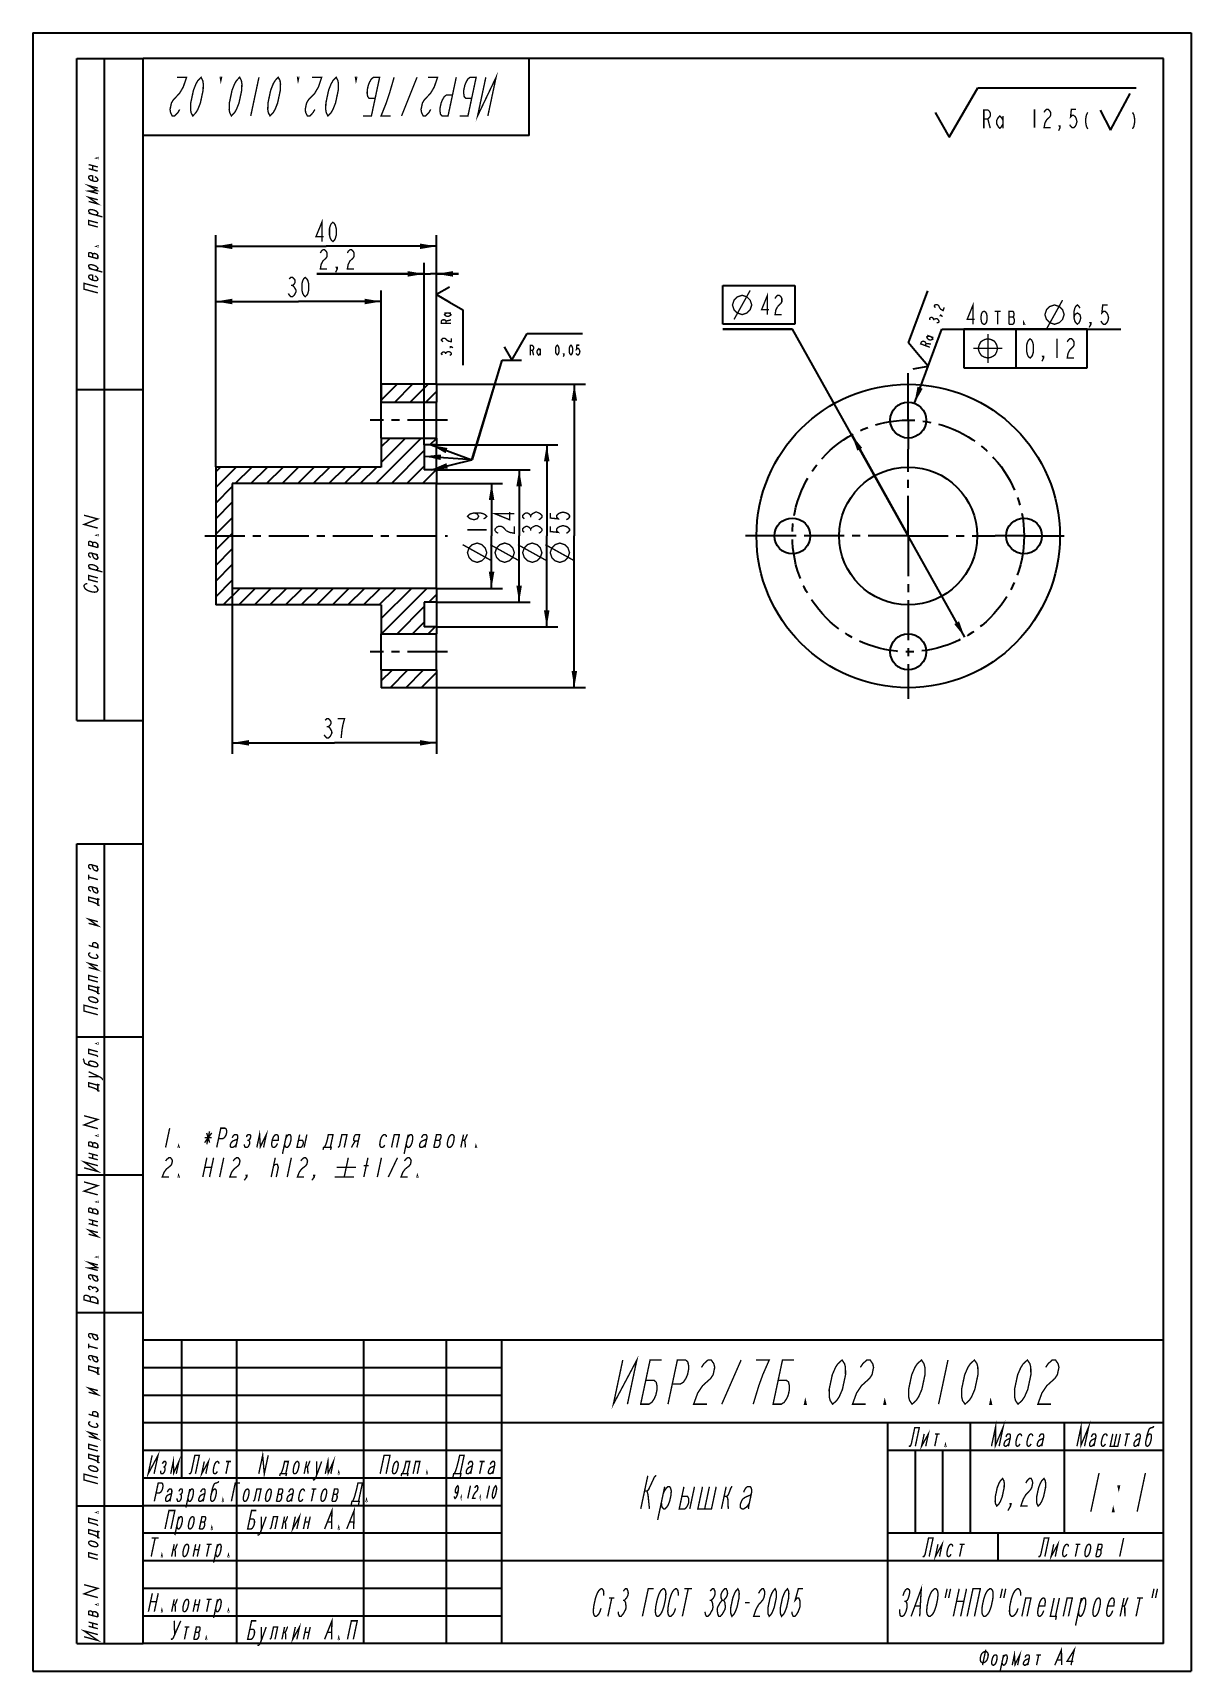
# Model space of a CAD drawing. Header units: millimetres. Extents: x 0 to 210, y 0 to 297.
import ezdxf

# ---------------------------------------------------------------- set-up
doc = ezdxf.new("R2010")
doc.units = ezdxf.units.MM
doc.header["$LTSCALE"] = 19.36
doc.linetypes.add('CENTER', pattern=[0.6, 0.375, -0.075, 0.075, -0.075])
doc.layers.get('0').update_dxf_attribs({"linetype": 'CONTINUOUS'})
for name, color, linetype in [('ALL_AXIS', 7, 'CONTINUOUS'), ('ALL_DIMENSIONS', 7, 'CONTINUOUS'), ('ALL_SURF_FIN', 7, 'CONTINUOUS')]:
    doc.layers.add(name, color=color, linetype=linetype)
doc.styles.get("Standard").update_dxf_attribs({"font": 'txt', "width": 0.7})
doc.dimstyles.new('DIMSTYLE_1', dxfattribs={"dimtxt": 3.5, "dimasz": 3, "dimexe": 0.18, "dimexo": 0.0625, "dimgap": 0.09, "dimtad": 1, "dimdsep": 46, "dimtxsty": 'STANDARD', "dimblk": '_FILLED', "dimblk1": '_FILLED', "dimblk2": '_FILLED', "dimcen": 0.09, "dimadec": 0, "dimazin": 0, "dimtp": 0.3, "dimtm": 0.3, "dimtfac": 1, "dimtofl": 0, "dimtmove": 0, "dimatfit": 3, "dimldrblk": '_FILLED', "dimfxl": 1, "dimtolj": 1, "dimarcsym": 0})
doc.dimstyles.new('DIMSTYLE_2', dxfattribs={"dimtxt": 3.5, "dimasz": 3, "dimexe": 0.18, "dimexo": 0.0625, "dimgap": 0.09, "dimtad": 1, "dimdsep": 46, "dimtxsty": 'STANDARD', "dimblk": '_FILLED', "dimblk1": '_FILLED', "dimblk2": '_FILLED', "dimcen": 0.09, "dimadec": 0, "dimazin": 0, "dimtp": 0.1, "dimtm": 0.1, "dimtfac": 1, "dimtofl": 0, "dimtmove": 0, "dimatfit": 3, "dimldrblk": '_FILLED', "dimfxl": 1, "dimtolj": 1, "dimarcsym": 0})
doc.dimstyles.new('DIMSTYLE_3', dxfattribs={"dimtxt": 3.5, "dimasz": 3, "dimexe": 0.18, "dimexo": 0.0625, "dimgap": 0.09, "dimtad": 1, "dimtih": 1, "dimtoh": 1, "dimdsep": 46, "dimtxsty": 'STANDARD', "dimblk": '_FILLED', "dimblk1": '_FILLED', "dimblk2": '_FILLED', "dimcen": 0.09, "dimadec": 0, "dimazin": 0, "dimtp": 0.2, "dimtm": 0.2, "dimtfac": 1, "dimtofl": 0, "dimtmove": 0, "dimatfit": 3, "dimldrblk": '_FILLED', "dimfxl": 1, "dimtolj": 1, "dimarcsym": 0})
doc.dimstyles.new('DIMSTYLE_4', dxfattribs={"dimtxt": 3.5, "dimasz": 3, "dimexe": 0.18, "dimexo": 0.0625, "dimgap": 0.09, "dimtad": 1, "dimtih": 1, "dimtoh": 1, "dimdsep": 46, "dimtxsty": 'STANDARD', "dimblk": '_FILLED', "dimblk1": '_FILLED', "dimblk2": '_FILLED', "dimcen": 0.09, "dimadec": 0, "dimazin": 0, "dimtp": 0.3, "dimtm": 0.3, "dimtfac": 1, "dimtofl": 0, "dimtmove": 0, "dimatfit": 3, "dimldrblk": '_FILLED', "dimfxl": 1, "dimtolj": 1, "dimarcsym": 0})
doc.dimstyles.new('DIMSTYLE_5', dxfattribs={"dimtxt": 3.5, "dimasz": 3, "dimexe": 0.18, "dimexo": 0.0625, "dimgap": 0.09, "dimtad": 1, "dimdsep": 46, "dimtxsty": 'STANDARD', "dimblk": '_FILLED', "dimblk1": '_FILLED', "dimblk2": '_FILLED', "dimcen": 0.09, "dimadec": 0, "dimazin": 0, "dimtp": 0.2, "dimtm": 0.2, "dimtfac": 1, "dimtofl": 0, "dimtmove": 0, "dimatfit": 3, "dimldrblk": '_FILLED', "dimfxl": 1, "dimtolj": 1, "dimarcsym": 0})
doc.dimstyles.new('DIMSTYLE_6', dxfattribs={"dimtxt": 3.5, "dimasz": 3, "dimexe": 0.18, "dimexo": 0.0625, "dimgap": 0.09, "dimtad": 1, "dimdec": 5, "dimdsep": 46, "dimtxsty": 'STANDARD', "dimblk": '_FILLED', "dimblk1": '_FILLED', "dimblk2": '_FILLED', "dimcen": 0.09, "dimadec": 0, "dimazin": 0, "dimtp": 0.3, "dimtm": 0.3, "dimtfac": 1, "dimtdec": 5, "dimtofl": 0, "dimtmove": 0, "dimatfit": 3, "dimldrblk": '_FILLED', "dimfxl": 1, "dimtolj": 1, "dimarcsym": 0})
doc.dimstyles.new('DIMSTYLE_7', dxfattribs={"dimtxt": 3.5, "dimasz": 3, "dimexe": 0.18, "dimexo": 0.0625, "dimgap": 0.09, "dimtad": 1, "dimdec": 5, "dimdsep": 46, "dimtxsty": 'STANDARD', "dimblk": '_FILLED', "dimblk1": '_FILLED', "dimblk2": '_FILLED', "dimcen": 0.09, "dimadec": 0, "dimazin": 0, "dimtp": 0.2, "dimtm": 0.2, "dimtfac": 1, "dimtdec": 5, "dimtofl": 0, "dimtmove": 0, "dimatfit": 3, "dimldrblk": '_FILLED', "dimfxl": 1, "dimtolj": 1, "dimarcsym": 0})
doc.dimstyles.get("Standard").update_dxf_attribs({"dimtxt": 3.5, "dimasz": 3, "dimexe": 0.18, "dimexo": 0.0625, "dimgap": 0.09, "dimtad": 1, "dimdec": 5, "dimdsep": 46, "dimtxsty": 'STANDARD', "dimblk": '_FILLED', "dimblk1": '_FILLED', "dimblk2": '_FILLED', "dimcen": 0.09, "dimadec": 0, "dimazin": 0, "dimtol": 1, "dimtp": 1e-05, "dimtm": 1e-05, "dimtfac": 1, "dimtdec": 5, "dimtofl": 0, "dimtmove": 0, "dimatfit": 3, "dimldrblk": '_FILLED', "dimfxl": 1, "dimtolj": 1, "dimarcsym": 0})

msp = doc.modelspace()

# ---------------------------------------------------------------- blocks, each defined once
blk = doc.blocks.new('_FILLED')
at = {"color": 0, "linetype": 'BYBLOCK'}
blk.add_solid([(0, 0), (-1, 0.167), (-1, -0.167)], dxfattribs=at)
blk = doc.blocks.new('*D0')
at = {"layer": 'ALL_DIMENSIONS', "color": 2, "linetype": 'CONTINUOUS'}
for p, q in [((73.17, 233.29), (100.17, 233.29)), ((98.17, 233.29), (98.17, 205.79)), ((98.17, 178.29), (98.17, 205.79)), ((73.17, 178.29), (100.17, 178.29))]:
    blk.add_line(p, q, dxfattribs=at)
at = {"layer": 'ALL_DIMENSIONS', "color": 2, "linetype": 'CONTINUOUS', "xscale": 3, "yscale": 3, "zscale": 3}
for p, rotation in [((98.17, 233.29), 90), ((98.17, 178.29), 270)]:
    blk.add_blockref('_FILLED', p, dxfattribs=dict(at, rotation=rotation))
blk = doc.blocks.new('*D1')
at = {"layer": 'ALL_DIMENSIONS', "color": 2, "linetype": 'CONTINUOUS'}
for p, q in [((70.97, 253.29), (51.52, 253.29)), ((51.52, 253.29), (72.07, 253.29)), ((70.97, 222.29), (70.97, 255.29)), ((77.17, 253.29), (72.07, 253.29)), ((73.17, 233.29), (73.17, 255.29)), ((73.17, 253.29), (77.17, 253.29))]:
    blk.add_line(p, q, dxfattribs=at)
at = {"layer": 'ALL_DIMENSIONS', "color": 2, "linetype": 'CONTINUOUS', "xscale": 3, "yscale": 3, "zscale": 3}
blk.add_blockref('_FILLED', (70.97, 253.29), dxfattribs=at)
at = {"layer": 'ALL_DIMENSIONS', "color": 2, "linetype": 'CONTINUOUS', "xscale": 3, "yscale": 3, "zscale": 3, "rotation": 180}
blk.add_blockref('_FILLED', (73.17, 253.29), dxfattribs=at)
blk = doc.blocks.new('*D2')
at = {"layer": 'ALL_DIMENSIONS', "color": 2, "linetype": 'CONTINUOUS'}
for p, q in [((33.17, 218.29), (33.17, 260.29)), ((73.17, 233.29), (73.17, 260.29)), ((33.17, 258.29), (53.17, 258.29)), ((73.17, 258.29), (53.17, 258.29))]:
    blk.add_line(p, q, dxfattribs=at)
at = {"layer": 'ALL_DIMENSIONS', "color": 2, "linetype": 'CONTINUOUS', "xscale": 3, "yscale": 3, "zscale": 3, "rotation": 180}
blk.add_blockref('_FILLED', (33.17, 258.29), dxfattribs=at)
at = {"layer": 'ALL_DIMENSIONS', "color": 2, "linetype": 'CONTINUOUS', "xscale": 3, "yscale": 3, "zscale": 3}
blk.add_blockref('_FILLED', (73.17, 258.29), dxfattribs=at)
blk = doc.blocks.new('SF1_BL0', base_point=(75.57, 243.83))
at = {"layer": 'ALL_SURF_FIN', "color": 2, "linetype": 'CONTINUOUS'}
for p, q in [((75.56, 250.92), (73.17, 249.55)), ((73.17, 249.55), (75.56, 248.17)), ((75.56, 248.17), (77.96, 246.78)), ((77.96, 246.78), (77.96, 236.73))]:
    blk.add_line(p, q, dxfattribs=at)
at = {"layer": 'ALL_SURF_FIN', "color": 2, "linetype": 'CONTINUOUS', "const_width": 0.25}
for points in [[(75.82, 244.35), (74.05, 244.35), (74.05, 244.74), (74.19, 244.9), (74.34, 244.97), (74.64, 244.97), (74.78, 244.9), (74.93, 244.74), (74.93, 244.35)], [(75.37, 246.21), (75.67, 246.06), (75.82, 245.9), (75.67, 245.75), (75.37, 245.59), (75.08, 245.59), (74.78, 245.75), (74.64, 245.9), (74.78, 246.06), (75.08, 246.21)], [(74.64, 246.21), (75.82, 246.21)], [(74.93, 244.74), (75.82, 244.97)], [(74.4, 241.01), (74.25, 241.08), (74.1, 241.24), (74.1, 241.39), (74.25, 241.55), (74.4, 241.63), (74.69, 241.63), (74.84, 241.55), (74.99, 241.39), (75.13, 241.24), (75.43, 241.08), (75.87, 241.01), (75.87, 241.63)], [(74.25, 238.6), (74.1, 238.76), (74.1, 238.91), (74.25, 239.07), (74.4, 239.15), (74.54, 239.15), (74.69, 239.07), (74.84, 238.91), (74.99, 239.07), (75.13, 239.15), (75.28, 239.22), (75.43, 239.22), (75.58, 239.15), (75.72, 239.07), (75.87, 238.91), (75.87, 238.76), (75.72, 238.6), (75.58, 238.53)], [(74.84, 238.76), (74.84, 238.91)], [(75.87, 240.08), (75.72, 240), (75.72, 240.08), (75.87, 240.08), (76.17, 239.92)]]:
    blk.add_lwpolyline(points, dxfattribs=at)
blk = doc.blocks.new('*D3')
at = {"layer": 'ALL_DIMENSIONS', "color": 2, "linetype": 'CONTINUOUS'}
for p, q in [((159.81, 229.84), (164.77, 243.29)), ((164.77, 243.29), (167.02, 243.29)), ((167.02, 243.29), (197.23, 243.29))]:
    blk.add_line(p, q, dxfattribs=at)
at = {"layer": 'ALL_DIMENSIONS', "color": 2, "linetype": 'CONTINUOUS', "xscale": 3, "yscale": 3, "zscale": 3, "rotation": 249.7839309373}
blk.add_blockref('_FILLED', (159.81, 229.84), dxfattribs=at)
blk = doc.blocks.new('SYM_5_BL1', base_point=(162, 243.17))
at = {"layer": 'ALL_SURF_FIN', "color": 2, "linetype": 'CONTINUOUS'}
for p, q in [((158.76, 240.82), (162.23, 250.25)), ((160.53, 238.67), (158.76, 240.82)), ((162.29, 236.56), (160.53, 238.67)), ((159.58, 236.09), (162.29, 236.56))]:
    blk.add_line(p, q, dxfattribs=at)
at = {"layer": 'ALL_SURF_FIN', "color": 2, "linetype": 'CONTINUOUS', "const_width": 0.25}
for points in [[(163.63, 247.15), (163.52, 247.28), (163.44, 247.47), (163.49, 247.62), (163.68, 247.71), (163.85, 247.74), (164.12, 247.63), (164.24, 247.51), (164.32, 247.31), (164.4, 247.12), (164.63, 246.87), (165.02, 246.64), (165.23, 247.23)], [(162.66, 244.95), (162.58, 245.15), (162.63, 245.29), (162.82, 245.39), (162.99, 245.41), (163.13, 245.36), (163.24, 245.23), (163.32, 245.04), (163.52, 245.13), (163.68, 245.15), (163.85, 245.18), (163.99, 245.12), (164.1, 245), (164.21, 244.88), (164.29, 244.68), (164.24, 244.54), (164.05, 244.44), (163.88, 244.42)], [(163.27, 244.89), (163.32, 245.04)], [(164.7, 245.77), (164.53, 245.75), (164.56, 245.82), (164.7, 245.77), (164.92, 245.52)], [(162.63, 239.99), (160.96, 240.61), (161.1, 240.97), (161.29, 241.06), (161.46, 241.09), (161.73, 240.98), (161.84, 240.86), (161.93, 240.66), (161.8, 240.3)], [(161.93, 240.66), (162.84, 240.58)], [(162.85, 241.89), (163.08, 241.64), (163.16, 241.45), (162.97, 241.35), (162.64, 241.31), (162.36, 241.41), (162.14, 241.66), (162.05, 241.86), (162.25, 241.95), (162.58, 241.99)], [(162.16, 242.15), (163.27, 241.74)]]:
    blk.add_lwpolyline(points, dxfattribs=at)
blk = doc.blocks.new('*D4')
at = {"layer": 'ALL_DIMENSIONS', "color": 2, "linetype": 'CONTINUOUS'}
for p, q in [((137.74, 243.29), (125.08, 243.29)), ((125.08, 243.29), (137.74, 243.29)), ((158.69, 205.79), (137.74, 243.29)), ((148.45, 224.12), (158.69, 205.79)), ((168.94, 187.45), (158.69, 205.79))]:
    blk.add_line(p, q, dxfattribs=at)
at = {"layer": 'ALL_DIMENSIONS', "color": 2, "linetype": 'CONTINUOUS', "xscale": 3, "yscale": 3, "zscale": 3}
for p, rotation in [((148.45, 224.12), 119.1956468147), ((168.94, 187.45), 299.1956468147)]:
    blk.add_blockref('_FILLED', p, dxfattribs=dict(at, rotation=rotation))
blk = doc.blocks.new('*D5')
at = {"layer": 'ALL_DIMENSIONS', "color": 2, "linetype": 'CONTINUOUS'}
for p, q in [((73.17, 215.29), (85.17, 215.29)), ((83.17, 215.29), (83.17, 205.79)), ((83.17, 196.29), (83.17, 205.79)), ((73.17, 196.29), (85.17, 196.29))]:
    blk.add_line(p, q, dxfattribs=at)
at = {"layer": 'ALL_DIMENSIONS', "color": 2, "linetype": 'CONTINUOUS', "xscale": 3, "yscale": 3, "zscale": 3}
for p, rotation in [((83.17, 215.29), 90), ((83.17, 196.29), 270)]:
    blk.add_blockref('_FILLED', p, dxfattribs=dict(at, rotation=rotation))
blk = doc.blocks.new('*D6')
at = {"layer": 'ALL_DIMENSIONS', "color": 2, "linetype": 'CONTINUOUS'}
for p, q in [((73.17, 217.79), (90.17, 217.79)), ((88.17, 217.79), (88.17, 205.79)), ((88.17, 193.79), (88.17, 205.79)), ((73.17, 193.79), (90.17, 193.79))]:
    blk.add_line(p, q, dxfattribs=at)
at = {"layer": 'ALL_DIMENSIONS', "color": 2, "linetype": 'CONTINUOUS', "xscale": 3, "yscale": 3, "zscale": 3}
for p, rotation in [((88.17, 217.79), 90), ((88.17, 193.79), 270)]:
    blk.add_blockref('_FILLED', p, dxfattribs=dict(at, rotation=rotation))
blk = doc.blocks.new('*D7')
at = {"layer": 'ALL_DIMENSIONS', "color": 2, "linetype": 'CONTINUOUS'}
for p, q in [((73.17, 222.29), (95.17, 222.29)), ((93.17, 222.29), (93.17, 205.79)), ((93.17, 189.29), (93.17, 205.79)), ((73.17, 189.29), (95.17, 189.29))]:
    blk.add_line(p, q, dxfattribs=at)
at = {"layer": 'ALL_DIMENSIONS', "color": 2, "linetype": 'CONTINUOUS', "xscale": 3, "yscale": 3, "zscale": 3}
for p, rotation in [((93.17, 222.29), 90), ((93.17, 189.29), 270)]:
    blk.add_blockref('_FILLED', p, dxfattribs=dict(at, rotation=rotation))
blk = doc.blocks.new('*D8')
at = {"layer": 'ALL_DIMENSIONS', "color": 2, "linetype": 'CONTINUOUS'}
for p, q in [((36.17, 196.29), (36.17, 166.29)), ((73.17, 178.29), (73.17, 166.29)), ((36.17, 168.29), (54.67, 168.29)), ((73.17, 168.29), (54.67, 168.29))]:
    blk.add_line(p, q, dxfattribs=at)
at = {"layer": 'ALL_DIMENSIONS', "color": 2, "linetype": 'CONTINUOUS', "xscale": 3, "yscale": 3, "zscale": 3, "rotation": 180}
blk.add_blockref('_FILLED', (36.17, 168.29), dxfattribs=at)
at = {"layer": 'ALL_DIMENSIONS', "color": 2, "linetype": 'CONTINUOUS', "xscale": 3, "yscale": 3, "zscale": 3}
blk.add_blockref('_FILLED', (73.17, 168.29), dxfattribs=at)
blk = doc.blocks.new('*D9')
at = {"layer": 'ALL_DIMENSIONS', "color": 2, "linetype": 'CONTINUOUS'}
for p, q in [((33.17, 218.29), (33.17, 250.29)), ((63.17, 223.54), (63.17, 250.29)), ((33.17, 248.29), (48.17, 248.29)), ((63.17, 248.29), (48.17, 248.29))]:
    blk.add_line(p, q, dxfattribs=at)
at = {"layer": 'ALL_DIMENSIONS', "color": 2, "linetype": 'CONTINUOUS', "xscale": 3, "yscale": 3, "zscale": 3, "rotation": 180}
blk.add_blockref('_FILLED', (33.17, 248.29), dxfattribs=at)
at = {"layer": 'ALL_DIMENSIONS', "color": 2, "linetype": 'CONTINUOUS', "xscale": 3, "yscale": 3, "zscale": 3}
blk.add_blockref('_FILLED', (63.17, 248.29), dxfattribs=at)
blk = doc.blocks.new('SYM_8_BL2', base_point=(181.8, 282.55))
at = {"layer": 'ALL_SURF_FIN', "color": 2, "linetype": 'CONTINUOUS'}
for p, q in [((168.73, 282.53), (171.35, 287.03)), ((171.35, 287.03), (200.02, 287.03)), ((171.35, 287.03), (190.19, 287.03)), ((195.35, 279.36), (198.93, 285.97)), ((163.57, 282.53), (166.15, 278.06)), ((166.15, 278.06), (168.73, 282.53)), ((193.48, 282.95), (195.35, 279.36))]:
    blk.add_line(p, q, dxfattribs=at)
at = {"layer": 'ALL_SURF_FIN', "color": 2, "linetype": 'CONTINUOUS', "const_width": 0.25}
for points in [[(172.41, 279.7), (172.41, 283.02), (173.14, 283.02), (173.43, 282.74), (173.57, 282.47), (173.57, 281.91), (173.43, 281.64), (173.14, 281.36), (172.41, 281.36)], [(181.59, 283.12), (181.59, 279.8)], [(183.33, 282.57), (183.48, 282.84), (183.77, 283.12), (184.06, 283.12), (184.35, 282.84), (184.5, 282.57), (184.5, 282.01), (184.35, 281.74), (184.06, 281.46), (183.77, 281.18), (183.48, 280.63), (183.33, 279.8), (184.5, 279.8)], [(189.14, 283.12), (188.27, 283.12), (188.13, 281.74), (188.42, 282.01), (188.71, 282.01), (189, 281.74), (189.14, 281.46), (189.29, 280.91), (189.14, 280.35), (189, 280.08), (188.71, 279.8), (188.42, 279.8), (188.13, 280.08), (187.98, 280.35)], [(191.25, 282.57), (190.99, 282.07), (190.86, 281.32), (190.86, 280.82), (190.99, 280.07), (191.25, 279.58)], [(199.36, 282.57), (199.62, 282.07), (199.75, 281.32), (199.75, 280.82), (199.62, 280.07), (199.36, 279.58)], [(173.14, 281.36), (173.57, 279.7)], [(175.9, 280.53), (175.6, 279.97), (175.31, 279.7), (175.02, 279.97), (174.73, 280.53), (174.73, 281.08), (175.02, 281.64), (175.31, 281.91), (175.6, 281.64), (175.9, 281.08)], [(175.9, 281.91), (175.9, 279.7)], [(186.24, 279.8), (186.09, 280.08), (186.24, 280.08), (186.24, 279.8), (185.95, 279.25)]]:
    blk.add_lwpolyline(points, dxfattribs=at)
blk = doc.blocks.new('SF0_BL3', base_point=(92.36, 240.08))
at = {"layer": 'ALL_SURF_FIN', "color": 2, "linetype": 'CONTINUOUS'}
for p, q in [((88.21, 240.06), (89.61, 242.47)), ((89.61, 242.47), (99.66, 242.47)), ((85.07, 237.68), (88.61, 237.68)), ((85.46, 240.06), (86.84, 237.68)), ((86.84, 237.68), (88.21, 240.06))]:
    blk.add_line(p, q, dxfattribs=at)
at = {"layer": 'ALL_SURF_FIN', "color": 2, "linetype": 'CONTINUOUS', "const_width": 0.25}
for points in [[(90.17, 238.55), (90.17, 240.33), (90.56, 240.33), (90.72, 240.18), (90.79, 240.03), (90.79, 239.74), (90.72, 239.59), (90.56, 239.44), (90.17, 239.44)], [(90.56, 239.44), (90.79, 238.55)], [(92.03, 239), (91.88, 238.7), (91.72, 238.55), (91.57, 238.7), (91.41, 239), (91.41, 239.29), (91.57, 239.59), (91.72, 239.74), (91.88, 239.59), (92.03, 239.29)], [(92.03, 239.74), (92.03, 238.55)], [(95.07, 238.61), (94.92, 238.76), (94.84, 238.9), (94.76, 239.2), (94.76, 239.79), (94.84, 240.08), (94.92, 240.23), (95.07, 240.38), (95.23, 240.23), (95.3, 240.08), (95.38, 239.79), (95.38, 239.2), (95.3, 238.9), (95.23, 238.76), (95.07, 238.61)], [(96.31, 238.61), (96.23, 238.76), (96.31, 238.76), (96.31, 238.61), (96.16, 238.31)], [(97.55, 238.61), (97.4, 238.76), (97.32, 238.9), (97.24, 239.2), (97.24, 239.79), (97.32, 240.08), (97.4, 240.23), (97.55, 240.38), (97.71, 240.23), (97.78, 240.08), (97.86, 239.79), (97.86, 239.2), (97.78, 238.9), (97.71, 238.76), (97.55, 238.61)], [(99.1, 240.38), (98.63, 240.38), (98.56, 239.64), (98.71, 239.79), (98.87, 239.79), (99.02, 239.64), (99.1, 239.49), (99.18, 239.2), (99.1, 238.9), (99.02, 238.76), (98.87, 238.61), (98.71, 238.61), (98.56, 238.76), (98.48, 238.9)]]:
    blk.add_lwpolyline(points, dxfattribs=at)

# ---------------------------------------------------------------- dimensions: what is measured, and where the dimension line sits
at = {"layer": 'ALL_DIMENSIONS', "color": 2, "linetype": 'CONTINUOUS'}
for base, p2, dimstyle, picture, middle in [((73.174069, 258.286782), (73.174069, 233.286782), 'DIMSTYLE_1', '*D2', (50.724069, 259.161782)), ((63.174069, 248.286782), (63.174069, 223.536782), 'DIMSTYLE_7', '*D9', (45.724069, 249.161782))]:
    dim = msp.add_linear_dim(base=base, p1=(33.174069, 218.286782), p2=p2, dimstyle=dimstyle, dxfattribs=at)
    dim.commit()
    dim.dimension.update_dxf_attribs({"geometry": picture, "text_midpoint": middle, "dimtype": 160})
for base, p1, p2, dimstyle, picture, middle in [((70.974069, 253.286782), (73.174069, 233.286782), (70.974069, 222.286782), 'DIMSTYLE_2', '*D1', (51.516869, 254.161782)), ((36.174069, 168.286782), (73.174069, 178.286782), (36.174069, 196.286782), 'DIMSTYLE_6', '*D8', (52.224069, 169.161782))]:
    dim = msp.add_linear_dim(base=base, p1=p1, p2=p2, angle=180, dimstyle=dimstyle, dxfattribs=at)
    dim.commit()
    dim.dimension.update_dxf_attribs({"geometry": picture, "text_midpoint": middle, "dimtype": 160})
dim = msp.add_diameter_dim_2p(p1=(148.447719, 224.118924), p2=(168.93504, 187.454641), dimstyle='DIMSTYLE_4', dxfattribs=at)
dim.commit()
dim.dimension.update_dxf_attribs({"geometry": '*D4', "text_midpoint": (126.831234, 245.911782), "dimtype": 163})
dim = msp.add_diameter_dim_2p(p1=(159.814454, 229.83657), p2=(157.568305, 223.736995), text='4отв. <>', dimstyle='DIMSTYLE_3', dxfattribs=at)
dim.commit()
dim.dimension.update_dxf_attribs({"geometry": '*D3', "text_midpoint": (168.767452, 244.161782), "dimtype": 163})
for base, p1, p2, angle, dimstyle, picture, middle in [((98.174069, 233.286782), (73.174069, 178.286782), (73.174069, 233.286782), 90, 'DIMSTYLE_1', '*D0', (97.299069, 201.003449)), ((93.174069, 189.286782), (73.174069, 222.286782), (73.174069, 189.286782), 270, 'DIMSTYLE_6', '*D7', (92.299069, 201.003449)), ((88.174069, 217.786782), (73.174069, 193.786782), (73.174069, 217.786782), 90, 'DIMSTYLE_5', '*D6', (87.299069, 201.003449)), ((83.174069, 215.286782), (73.174069, 196.286782), (73.174069, 215.286782), 90, 'DIMSTYLE_5', '*D5', (82.299069, 201.003449))]:
    dim = msp.add_linear_dim(base=base, p1=p1, p2=p2, angle=angle, text='%%c<>', dimstyle=dimstyle, dxfattribs=at)
    dim.commit()
    dim.dimension.update_dxf_attribs({"geometry": picture, "text_midpoint": middle, "dimtype": 160})

# ---------------------------------------------------------------- linework, layer by layer
at = {"color": 7, "linetype": 'CONTINUOUS'}
for p, q in [((0, 297), (0, 0)), ((0, 297), (210, 297)), ((210, 297), (210, 0)), ((8, 172.349899), (8, 292.349899)), ((8, 292.349899), (20, 292.349899)), ((13, 172.349899), (13, 292.349899)), ((90, 292.349899), (20, 292.349899)), ((20, 278.349899), (20, 292.349899)), ((20, 172.349899), (20, 292.349899)), ((20, 5), (20, 292.349899)), ((205, 292.349899), (20, 292.349899)), ((90, 278.349899), (90, 292.349899)), ((205, 5), (205, 292.349899)), ((90, 278.349899), (20, 278.349899)), ((8, 232.349899), (20, 232.349899)), ((63.174069, 233.286782), (63.174069, 230.036782)), ((73.174069, 233.286782), (63.174069, 233.286782)), ((73.174069, 233.286782), (73.174069, 230.036782)), ((63.174069, 230.036782), (73.174069, 230.036782)), ((63.174069, 223.536782), (63.174069, 218.286782)), ((63.174069, 223.536782), (73.174069, 223.536782)), ((73.174069, 223.536782), (73.174069, 222.286782)), ((70.974069, 222.286782), (70.974069, 217.786782)), ((73.174069, 222.286782), (70.974069, 222.286782)), ((33.174069, 218.286782), (33.174069, 193.286782)), ((63.174069, 218.286782), (33.174069, 218.286782)), ((73.174069, 217.786782), (70.974069, 217.786782)), ((73.174069, 217.786782), (73.174069, 215.286782)), ((36.174069, 215.286782), (36.174069, 196.286782)), ((73.174069, 215.286782), (36.174069, 215.286782)), ((73.174069, 196.286782), (36.174069, 196.286782)), ((73.174069, 196.286782), (73.174069, 193.786782)), ((63.174069, 193.286782), (33.174069, 193.286782)), ((63.174069, 193.286782), (63.174069, 188.036782)), ((73.174069, 193.786782), (70.974069, 193.786782)), ((70.974069, 193.786782), (70.974069, 189.286782)), ((63.174069, 188.036782), (73.174069, 188.036782)), ((73.174069, 189.286782), (70.974069, 189.286782)), ((73.174069, 189.286782), (73.174069, 188.036782)), ((63.174069, 181.536782), (73.174069, 181.536782)), ((63.174069, 181.536782), (63.174069, 178.286782)), ((73.174069, 181.536782), (73.174069, 178.286782)), ((73.174069, 178.286782), (63.174069, 178.286782)), ((8, 172.349899), (20, 172.349899)), ((8, 5), (8, 150)), ((8, 150), (20, 150)), ((13, 5), (13, 150)), ((20, 5), (20, 150)), ((8, 115), (20, 115)), ((8, 90), (20, 90)), ((8, 65), (20, 65)), ((205, 60), (20, 60)), ((20, 5), (20, 60)), ((27, 35), (27, 60)), ((37, 5), (37, 60)), ((60, 5), (60, 60)), ((75, 5), (75, 60)), ((85, 5), (85, 60)), ((205, 5), (205, 60)), ((85, 55), (20, 55)), ((85, 50), (20, 50)), ((205, 45), (20, 45)), ((155, 5), (155, 45)), ((170, 25), (170, 45)), ((187, 25), (187, 45)), ((85, 40), (20, 40)), ((205, 40), (155, 40)), ((160, 25), (160, 40)), ((165, 25), (165, 40)), ((85, 35), (20, 35)), ((8, 30), (20, 30)), ((85, 30), (20, 30)), ((85, 25), (20, 25)), ((205, 25), (155, 25)), ((175, 20), (175, 25)), ((205, 20), (20, 20)), ((85, 15), (20, 15)), ((85, 10), (20, 10)), ((8, 5), (20, 5)), ((205, 5), (20, 5)), ((205, 5), (20, 5)), ((0, 0), (210, 0))]:
    msp.add_line(p, q, dxfattribs=at)
at = {"color": 2, "linetype": 'CONTINUOUS'}
for p, q in [((63.174069, 233.260606), (63.200245, 233.286782)), ((63.174069, 230.432179), (66.028672, 233.286782)), ((65.607099, 230.036782), (68.857099, 233.286782)), ((68.435526, 230.036782), (71.685526, 233.286782)), ((71.263954, 230.036782), (73.174069, 231.946898)), ((62.170808, 215.286782), (70.420808, 223.536782)), ((63.174069, 221.946898), (64.763954, 223.536782)), ((63.174069, 219.118471), (67.592381, 223.536782)), ((71.999235, 222.286782), (73.174069, 223.461616)), ((64.999235, 215.286782), (70.974069, 221.261616)), ((33.174069, 217.402742), (34.058109, 218.286782)), ((33.174069, 214.574315), (36.886537, 218.286782)), ((36.714964, 215.286782), (39.714964, 218.286782)), ((39.543391, 215.286782), (42.543391, 218.286782)), ((42.371818, 215.286782), (45.371818, 218.286782)), ((45.200245, 215.286782), (48.200245, 218.286782)), ((48.028672, 215.286782), (51.028672, 218.286782)), ((50.857099, 215.286782), (53.857099, 218.286782)), ((53.685526, 215.286782), (56.685526, 218.286782)), ((56.513954, 215.286782), (59.513954, 218.286782)), ((59.342381, 215.286782), (62.342381, 218.286782)), ((67.827662, 215.286782), (70.974069, 218.433189)), ((70.656089, 215.286782), (73.156089, 217.786782)), ((33.174069, 211.745888), (36.174069, 214.745888)), ((33.174069, 208.917461), (36.174069, 211.917461)), ((33.174069, 206.089033), (36.174069, 209.089033)), ((33.174069, 203.260606), (36.174069, 206.260606)), ((33.174069, 200.432179), (36.174069, 203.432179)), ((33.174069, 197.603752), (36.174069, 200.603752)), ((33.174069, 194.775325), (36.174069, 197.775325)), ((34.513954, 193.286782), (37.513954, 196.286782)), ((37.342381, 193.286782), (40.342381, 196.286782)), ((40.170808, 193.286782), (43.170808, 196.286782)), ((42.999235, 193.286782), (45.999235, 196.286782)), ((45.827662, 193.286782), (48.827662, 196.286782)), ((48.656089, 193.286782), (51.656089, 196.286782)), ((51.484516, 193.286782), (54.484516, 196.286782)), ((54.312943, 193.286782), (57.312943, 196.286782)), ((57.141371, 193.286782), (60.141371, 196.286782)), ((59.969798, 193.286782), (62.969798, 196.286782)), ((62.798225, 193.286782), (65.798225, 196.286782)), ((63.174069, 190.834199), (68.626652, 196.286782)), ((63.205079, 188.036782), (71.455079, 196.286782)), ((71.783506, 193.786782), (73.174069, 195.177345)), ((66.033506, 188.036782), (70.974069, 192.977345)), ((68.861933, 188.036782), (70.974069, 190.148918)), ((71.69036, 188.036782), (72.94036, 189.286782)), ((63.174069, 179.520491), (65.19036, 181.536782)), ((64.768788, 178.286782), (68.018788, 181.536782)), ((67.597215, 178.286782), (70.847215, 181.536782)), ((70.425642, 178.286782), (73.174069, 181.03521))]:
    msp.add_line(p, q, dxfattribs=at)
at = {"color": 2, "linetype": 'CONTINUOUS', "const_width": 0.25}
for points in [[(26.635087, 283.094754), (26.292347, 282.511432), (25.730853, 281.928088), (25.293355, 281.928088), (24.979845, 282.511432), (24.885088, 283.094754), (25.133071, 284.26142), (25.475812, 284.844764), (26.037306, 285.428086), (26.598789, 286.01143), (27.28428, 287.178096), (27.875004, 288.928084), (26.125005, 288.928084)], [(30.499997, 288.928084), (30.813508, 288.344762), (30.908265, 287.761418), (30.879035, 286.594752), (30.383068, 284.26142), (29.916342, 283.094754), (29.573591, 282.511432), (29.012107, 281.928088), (28.698597, 282.511432), (28.60384, 283.094754), (28.633069, 284.26142), (29.129036, 286.594752), (29.595763, 287.761418), (29.938514, 288.344762), (30.499997, 288.928084)], [(33.999995, 288.928084), (34.218749, 288.928084), (34.094763, 288.344762), (33.999995, 288.928084)], [(37.500004, 288.928084), (37.813504, 288.344762), (37.908271, 287.761418), (37.879031, 286.594752), (37.383064, 284.26142), (36.916338, 283.094754), (36.573598, 282.511432), (36.012104, 281.928088), (35.698593, 282.511432), (35.603836, 283.094754), (35.633065, 284.26142), (36.129032, 286.594752), (36.59577, 287.761418), (36.93851, 288.344762), (37.500004, 288.928084)], [(39.512102, 281.928088), (41.000002, 288.928084)], [(44.5, 288.928084), (44.813511, 288.344762), (44.908268, 287.761418), (44.879038, 286.594752), (44.383071, 284.26142), (43.916334, 283.094754), (43.573594, 282.511432), (43.0121, 281.928088), (42.6986, 282.511432), (42.603832, 283.094754), (42.633072, 284.26142), (43.129039, 286.594752), (43.595766, 287.761418), (43.938506, 288.344762), (44.5, 288.928084)], [(47.999998, 288.928084), (48.218752, 288.928084), (48.094755, 288.344762), (47.999998, 288.928084)], [(51.135084, 283.094754), (50.792344, 282.511432), (50.23085, 281.928088), (49.793353, 281.928088), (49.479842, 282.511432), (49.385085, 283.094754), (49.633068, 284.26142), (49.975809, 284.844764), (50.537303, 285.428086), (51.098797, 286.01143), (51.784277, 287.178096), (52.375001, 288.928084), (50.625002, 288.928084)], [(55.000005, 288.928084), (55.313505, 288.344762), (55.408272, 287.761418), (55.379032, 286.594752), (54.883065, 284.26142), (54.416339, 283.094754), (54.073599, 282.511432), (53.512104, 281.928088), (53.198594, 282.511432), (53.103837, 283.094754), (53.133066, 284.26142), (53.629033, 286.594752), (54.095771, 287.761418), (54.438511, 288.344762), (55.000005, 288.928084)], [(58.500003, 288.928084), (58.718746, 288.928084), (58.59476, 288.344762), (58.500003, 288.928084)], [(62.069052, 285.136436), (60.975304, 285.136436), (60.709177, 285.428086), (60.61442, 286.01143), (60.62904, 286.594752), (60.81502, 287.469768), (61.048383, 288.05309), (61.391134, 288.636434), (61.781247, 288.928084), (62.874995, 288.928084), (61.387105, 281.928088), (59.85585, 281.928088)], [(65.499999, 288.928084), (64.661292, 286.01143), (64.070568, 284.26142), (63.603842, 283.094754), (63.137104, 281.928088), (64.887104, 281.928088)], [(69.656248, 288.928084), (66.855856, 281.928088)], [(72.135083, 283.094754), (71.792343, 282.511432), (71.230859, 281.928088), (70.793352, 281.928088), (70.479841, 282.511432), (70.385084, 283.094754), (70.633067, 284.26142), (70.975808, 284.844764), (71.537302, 285.428086), (72.098796, 286.01143), (72.784276, 287.178096), (73.375, 288.928084), (71.625001, 288.928084)], [(76.083675, 285.719758), (74.989927, 285.719758), (74.599803, 285.428086), (74.257063, 284.844764), (74.023699, 284.26142), (73.837709, 283.386426), (73.823089, 282.803082), (73.917846, 282.21976), (74.183983, 281.928088), (75.277731, 281.928088), (76.765621, 288.928084)], [(79.569053, 285.136436), (78.475305, 285.136436), (78.209178, 285.428086), (78.114421, 286.01143), (78.12903, 286.594752), (78.315021, 287.469768), (78.548384, 288.05309), (78.891124, 288.636434), (79.281248, 288.928084), (80.374996, 288.928084), (78.887106, 281.928088), (77.355851, 281.928088)], [(82.496481, 281.928088), (83.984371, 288.928084), (80.637105, 281.928088), (82.124995, 288.928084)], [(11.794094, 274.349904), (11.794094, 274.224908), (11.58576, 274.280725), (11.794094, 274.349904)], [(10.127428, 273.108988), (11.794094, 272.662393)], [(10.127428, 272.35899), (11.794094, 271.912395)], [(11.273259, 270.926949), (11.481593, 270.808635), (11.689927, 270.627801), (11.794094, 270.412398), (11.794094, 270.287402), (11.689927, 270.127816), (11.481593, 270.058637), (11.169098, 270.079863), (10.75243, 270.191518), (10.439929, 270.33774), (10.231595, 270.518574), (10.127428, 270.733977), (10.127428, 270.858973), (10.231595, 271.01858), (10.439929, 271.087738), (10.75243, 271.066512), (10.856597, 271.038604), (10.856597, 270.163609)], [(10.856597, 272.163611), (10.856597, 272.913609)], [(11.794094, 267.849893), (10.127428, 268.296488), (11.689927, 268.377807), (10.127428, 269.296479), (11.794094, 268.849904)], [(10.127428, 266.421482), (11.794094, 265.974908), (10.127428, 267.17148), (11.794094, 266.724906)], [(10.648263, 264.156922), (10.439929, 264.275258), (10.231595, 264.45607), (10.127428, 264.608975), (10.127428, 264.79649), (10.231595, 264.893578), (10.439929, 264.962758), (10.75243, 264.94151), (11.169098, 264.829877), (11.481593, 264.683633), (11.689927, 264.50282), (11.794094, 264.349895), (11.794094, 264.224898), (11.689927, 264.065313), (11.481593, 263.996133), (11.273259, 263.989451)], [(10.127428, 264.296484), (12.62743, 263.626602)], [(11.794094, 261.78741), (10.127428, 262.233984), (10.127428, 262.983982), (11.794094, 262.537408)], [(11.794094, 258.34991), (11.794094, 258.224893), (11.58576, 258.28073), (11.794094, 258.34991)], [(11.794094, 256.037396), (10.127428, 256.483971), (10.127428, 257.046475), (10.231595, 257.143562), (10.439929, 257.150244), (10.544096, 257.122336), (10.75243, 257.004021), (10.856597, 256.851096), (10.856597, 256.288592)], [(11.794094, 256.037396), (11.794094, 256.5999), (11.689927, 256.752805), (11.58576, 256.843232), (11.377426, 256.961547), (11.273259, 256.989455), (11.064931, 256.982773), (10.960764, 256.948184), (10.856597, 256.851096)], [(10.648263, 254.156934), (10.439929, 254.275248), (10.231595, 254.456061), (10.127428, 254.608986), (10.127428, 254.79648), (10.231595, 254.893568), (10.439929, 254.962748), (10.75243, 254.941521), (11.169098, 254.829867), (11.481593, 254.683623), (11.689927, 254.502811), (11.794094, 254.349906), (11.794094, 254.22491), (11.689927, 254.065303), (11.481593, 253.996123), (11.273259, 253.989463)], [(10.127428, 254.296475), (12.62743, 253.626613)], [(11.273259, 252.926953), (11.481593, 252.808639), (11.689927, 252.627805), (11.794094, 252.412402), (11.794094, 252.287406), (11.689927, 252.12782), (11.481593, 252.058641), (11.169098, 252.079867), (10.75243, 252.191521), (10.439929, 252.337744), (10.231595, 252.518578), (10.127428, 252.73398), (10.127428, 252.858977), (10.231595, 253.018563), (10.439929, 253.087742), (10.75243, 253.066516), (10.856597, 253.038607), (10.856597, 252.163592)], [(11.794094, 249.849896), (9.294097, 250.519779), (9.294097, 251.582268), (11.794094, 250.912406)], [(11.794094, 207.204057), (9.294097, 207.873939), (11.794094, 208.870729), (9.294097, 209.540611)], [(11.794094, 205.995732), (11.794094, 205.870736), (11.58576, 205.926553), (11.794094, 205.995732)], [(11.794094, 203.68324), (10.127428, 204.129814), (10.127428, 204.692318), (10.231595, 204.789406), (10.439929, 204.796088), (10.544096, 204.76818), (10.75243, 204.649844), (10.856597, 204.496939), (10.856597, 203.934436)], [(10.544096, 201.893162), (10.335762, 202.011498), (10.231595, 202.101904), (10.127428, 202.254809), (10.127428, 202.56732), (10.231595, 202.664408), (10.335762, 202.698998), (10.544096, 202.70568), (11.689927, 202.398646), (11.794094, 202.433236)], [(10.648263, 202.67775), (10.75243, 202.587344), (10.856597, 202.246945), (10.960764, 201.969023), (11.064931, 201.816119), (11.169098, 201.725691), (11.377426, 201.607377), (11.481593, 201.579469), (11.689927, 201.58615), (11.794094, 201.745736), (11.794094, 201.93323), (11.689927, 202.148654), (11.58576, 202.301559), (11.377426, 202.482371)], [(11.794094, 203.68324), (11.794094, 204.245723), (11.689927, 204.398648), (11.58576, 204.489055), (11.377426, 204.607369), (11.273259, 204.635299), (11.064931, 204.628617), (10.960764, 204.594027), (10.856597, 204.496939)], [(10.648263, 199.802754), (10.439929, 199.92109), (10.231595, 200.101902), (10.127428, 200.254807), (10.127428, 200.442322), (10.231595, 200.53941), (10.439929, 200.60859), (10.75243, 200.587342), (11.169098, 200.475709), (11.481593, 200.329465), (11.689927, 200.148652), (11.794094, 199.995727), (11.794094, 199.87073), (11.689927, 199.711145), (11.481593, 199.641965), (11.273259, 199.635283)], [(10.127428, 199.942316), (12.62743, 199.272434)], [(9.919094, 197.123137), (9.71076, 197.116455), (9.502431, 197.047275), (9.398264, 196.950187), (9.294097, 196.790602), (9.294097, 196.603107), (9.398264, 196.387705), (9.502431, 196.234779), (9.71076, 196.053967), (9.919094, 195.935631), (10.231595, 195.789408), (10.856597, 195.621938), (11.169098, 195.600711), (11.377426, 195.607371), (11.58576, 195.676551), (11.689927, 195.773639), (11.794094, 195.933225), (11.794094, 196.12074), (11.689927, 196.336143), (11.58576, 196.489047), (11.377426, 196.669881), (11.064931, 196.816104)], [(11.794094, 197.433242), (10.127428, 197.879816), (10.127428, 198.629814), (11.794094, 198.18324)], [(10.544096, 145.397441), (10.335762, 145.515756), (10.231595, 145.606173), (10.127428, 145.759077), (10.127428, 146.071578), (10.231595, 146.168666), (10.335762, 146.203256), (10.544096, 146.209937), (11.689927, 145.902915), (11.794094, 145.937505)], [(10.648263, 146.182029), (10.75243, 146.091612), (10.856597, 145.751203), (10.960764, 145.473292), (11.064931, 145.320377), (11.169098, 145.229971), (11.377426, 145.111646), (11.481593, 145.083737), (11.689927, 145.090408), (11.794094, 145.250005), (11.794094, 145.437499), (11.689927, 145.652912), (11.58576, 145.805827), (11.377426, 145.98665)], [(10.127428, 143.509083), (10.127428, 144.384077)], [(10.127428, 143.94658), (11.794094, 143.499995)], [(10.544096, 141.397437), (10.335762, 141.515763), (10.231595, 141.606169), (10.127428, 141.759084), (10.127428, 142.071585), (10.231595, 142.168673), (10.335762, 142.203263), (10.544096, 142.209934), (11.689927, 141.902911), (11.794094, 141.937501)], [(11.794094, 138.999996), (11.58576, 139.118321), (11.377426, 139.236646), (10.856597, 139.438707), (10.127428, 139.634086), (10.127428, 140.321586), (11.794094, 139.875001)], [(10.648263, 142.182025), (10.75243, 142.091608), (10.856597, 141.751199), (10.960764, 141.473288), (11.064931, 141.320384), (11.169098, 141.229967), (11.377426, 141.111642), (11.481593, 141.083733), (11.689927, 141.090415), (11.794094, 141.250001), (11.794094, 141.437495), (11.689927, 141.652908), (11.58576, 141.805823), (11.377426, 141.986646)], [(12.106595, 138.791265), (11.794094, 138.875), (11.794094, 139.999997), (12.106595, 139.916262)], [(10.127428, 135.571584), (11.794094, 135.124999), (10.127428, 136.321582), (11.794094, 135.874997)], [(10.127428, 131.57158), (11.794094, 131.124995), (11.794094, 131.687499), (11.689927, 131.840414), (11.58576, 131.93082), (11.377426, 132.049146), (11.273259, 132.077054), (11.064931, 132.070383), (10.960764, 132.035793), (10.856597, 131.938705), (10.856597, 131.376201)], [(10.127428, 127.571587), (11.794094, 127.125002), (10.127428, 128.321585), (11.794094, 127.875)], [(10.439929, 130.237852), (10.231595, 130.168672), (10.127428, 130.009086), (10.127428, 129.884079), (10.231595, 129.668666), (10.439929, 129.487843), (10.75243, 129.341609), (11.169098, 129.229966), (11.481593, 129.208739), (11.689927, 129.277908), (11.794094, 129.437505), (11.794094, 129.562501), (11.689927, 129.777914), (11.481593, 129.958737)], [(11.794094, 124.937495), (10.127428, 125.38408), (10.127428, 126.134078), (11.794094, 125.687504)], [(11.794094, 123.000002), (11.58576, 123.118327), (11.377426, 123.236642), (10.856597, 123.438702), (10.127428, 123.634081), (10.127428, 124.321581), (11.794094, 123.874996)], [(10.75243, 121.341612), (10.439929, 121.487846), (10.231595, 121.668669), (10.127428, 121.884082), (10.127428, 122.009078), (10.231595, 122.168675), (10.439929, 122.237844), (10.75243, 122.216617), (11.169098, 122.104963), (11.481593, 121.958729), (11.689927, 121.777906), (11.794094, 121.562504), (11.794094, 121.437497), (11.689927, 121.277911), (11.481593, 121.208731), (11.169098, 121.229969), (10.75243, 121.341612)], [(12.106595, 122.791271), (11.794094, 122.874995), (11.794094, 124.000003), (12.106595, 123.916268)], [(11.794094, 118.999998), (9.294097, 119.66987), (9.294097, 120.732369), (11.794094, 120.062497)], [(11.794094, 111.354171), (11.689927, 111.507075), (11.58576, 111.597492), (11.481593, 111.6254), (10.127428, 111.98825), (10.127428, 112.738248), (11.794094, 112.291663)], [(11.794094, 113.854168), (11.794094, 113.729172), (11.58576, 113.784988), (11.794094, 113.854168)], [(10.75243, 109.695781), (10.439929, 109.842015), (10.231595, 110.022838), (10.127428, 110.238251), (10.127428, 110.363247), (10.231595, 110.522833), (10.439929, 110.592013), (10.75243, 110.570775), (11.169098, 110.459132), (11.481593, 110.312898), (11.689927, 110.132075), (11.794094, 109.916662), (11.794094, 109.791666), (11.689927, 109.63208), (11.481593, 109.5629), (11.169098, 109.584138), (10.75243, 109.695781), (10.127428, 109.863252), (9.71076, 110.037394), (9.502431, 110.155719), (9.398264, 110.246125), (9.294097, 110.524036), (9.294097, 110.649043), (9.18993, 110.926954), (9.085763, 111.01736)], [(12.523263, 107.221286), (12.62743, 107.255876), (12.62743, 107.318374), (12.523263, 107.471289), (12.419096, 107.561695), (12.002428, 107.798346), (10.127428, 108.675746)], [(10.127428, 107.800752), (12.002428, 107.798346)], [(11.794094, 105.354165), (11.58576, 105.47249), (11.377426, 105.590815), (10.856597, 105.792865), (10.127428, 105.988244), (10.127428, 106.675744), (11.794094, 106.22917)], [(12.106595, 105.145434), (11.794094, 105.229169), (11.794094, 106.354166), (12.106595, 106.270431)], [(11.794094, 98.354169), (9.294097, 99.024041), (11.794094, 100.02083), (9.294097, 100.690702)], [(24.82013, 98.443437), (24.07618, 94.943438)], [(33.681221, 96.547602), (34.446838, 96.547602), (34.707529, 96.693438), (34.922652, 96.985099), (35.061205, 97.276771), (35.1542, 97.714268), (35.139634, 98.005939), (35.048508, 98.297601), (34.84981, 98.443437), (34.084192, 98.443437), (33.340242, 94.943438)], [(40.613681, 94.943438), (41.109647, 97.276771), (41.257181, 95.089264), (42.334644, 97.276771), (41.838677, 94.943438)], [(11.794094, 94.833331), (10.127428, 95.279916), (10.127428, 95.84242), (10.231595, 95.939508), (10.439929, 95.946179), (10.544096, 95.918271), (10.75243, 95.799945), (10.856597, 95.647041), (10.856597, 95.084537)], [(11.794094, 94.833331), (11.794094, 95.395835), (11.689927, 95.54875), (11.58576, 95.639156), (11.377426, 95.757481), (11.273259, 95.78539), (11.064931, 95.778708), (10.960764, 95.744129), (10.856597, 95.647041)], [(11.794094, 97.145834), (11.794094, 97.020838), (11.58576, 97.076654), (11.794094, 97.145834)], [(26.526183, 94.943438), (26.373053, 94.943438), (26.435046, 95.2351), (26.526183, 94.943438)], [(31.152789, 95.818433), (32.443517, 97.568432)], [(31.185649, 96.693438), (32.410656, 96.693438)], [(31.524759, 97.568432), (32.071536, 95.818433)], [(32.046131, 97.860104), (31.550164, 95.526771)], [(37.12653, 96.547602), (37.018969, 96.401766), (36.605158, 96.25593), (36.267907, 96.110104), (36.083786, 95.964269), (35.976225, 95.818433), (35.837672, 95.526771), (35.80667, 95.380936), (35.821236, 95.089264), (36.019924, 94.943438), (36.249613, 94.943438), (36.510305, 95.089264), (36.694426, 95.2351), (36.909549, 95.526771)], [(36.162215, 96.693438), (36.300768, 96.985099), (36.408329, 97.130935), (36.592461, 97.276771), (36.97527, 97.276771), (37.097397, 97.130935), (37.142955, 96.985099), (37.157532, 96.693438), (36.816554, 95.089264), (36.862111, 94.943438)], [(38.364234, 95.526771), (38.378801, 95.2351), (38.424358, 95.089264), (38.546486, 94.943438), (38.852735, 94.943438), (39.036867, 95.089264), (39.144429, 95.2351), (39.282981, 95.526771), (39.313983, 95.672597), (39.299417, 95.964269), (39.253849, 96.110104), (39.131721, 96.25593)], [(38.719779, 96.839263), (38.858332, 97.130935), (39.042453, 97.276771), (39.348702, 97.276771), (39.47083, 97.130935), (39.485396, 96.839263), (39.454405, 96.693438), (39.315842, 96.401766), (39.131721, 96.25593), (38.902031, 96.25593)], [(44.367108, 95.672597), (44.228545, 95.380936), (44.013422, 95.089264), (43.752741, 94.943438), (43.599611, 94.943438), (43.400924, 95.089264), (43.309798, 95.380936), (43.326223, 95.818433), (43.45022, 96.401766), (43.619774, 96.839263), (43.834897, 97.130935), (44.095578, 97.276771), (44.248708, 97.276771), (44.447396, 97.130935), (44.538521, 96.839263), (44.522097, 96.401766), (44.491095, 96.25593), (43.419218, 96.25593)], [(46.009643, 97.276771), (45.265692, 93.776772)], [(45.854654, 96.547602), (45.993207, 96.839263), (46.20833, 97.130935), (46.392451, 97.276771), (46.622141, 97.276771), (46.744269, 97.130935), (46.835395, 96.839263), (46.81897, 96.401766), (46.694973, 95.818433), (46.525418, 95.380936), (46.310306, 95.089264), (46.126174, 94.943438), (45.973055, 94.943438), (45.774367, 95.089264), (45.68323, 95.380936), (45.668664, 95.672597)], [(48.383086, 97.276771), (47.887119, 94.943438), (48.576177, 94.943438), (48.760298, 95.089264), (48.867859, 95.2351), (49.006423, 95.526771), (49.037414, 95.672597), (49.022848, 95.964269), (48.97729, 96.110104), (48.855162, 96.25593), (48.166094, 96.25593)], [(49.684642, 97.276771), (49.188675, 94.943438)], [(52.61756, 94.505931), (52.710555, 94.943438), (54.088681, 94.943438), (53.995686, 94.505931)], [(52.863674, 94.943438), (53.002237, 95.2351), (53.14079, 95.526771), (53.372349, 96.25593), (53.58933, 97.276771), (54.431518, 97.276771), (53.935551, 94.943438)], [(55.313677, 94.943438), (55.497798, 95.089264), (55.605359, 95.2351), (55.636361, 95.380936), (56.039333, 97.276771), (56.95808, 97.276771), (56.462113, 94.943438)], [(57.76368, 94.943438), (58.255919, 95.818433), (58.36348, 95.964269), (58.547602, 96.110104)], [(58.758986, 94.943438), (59.254953, 97.276771), (58.565896, 97.276771), (58.381774, 97.130935), (58.243211, 96.839263), (58.181218, 96.547602), (58.195784, 96.25593), (58.317912, 96.110104), (59.00697, 96.110104)], [(64.138523, 96.839263), (64.047397, 97.130935), (63.84871, 97.276771), (63.69558, 97.276771), (63.434899, 97.130935), (63.219776, 96.839263), (63.050222, 96.401766), (62.926225, 95.818433), (62.9098, 95.380936), (63.000926, 95.089264), (63.199613, 94.943438), (63.352743, 94.943438), (63.613424, 95.089264), (63.828547, 95.380936)], [(65.037118, 94.943438), (65.533085, 97.276771), (66.451832, 97.276771), (65.955865, 94.943438)], [(68.059647, 97.276771), (67.315697, 93.776772)], [(67.904659, 96.547602), (68.043212, 96.839263), (68.258335, 97.130935), (68.442456, 97.276771), (68.672146, 97.276771), (68.794273, 97.130935), (68.885399, 96.839263), (68.868964, 96.401766), (68.744978, 95.818433), (68.575423, 95.380936), (68.3603, 95.089264), (68.176179, 94.943438), (68.023049, 94.943438), (67.824361, 95.089264), (67.733235, 95.380936), (67.718669, 95.672597)], [(71.426528, 96.547602), (71.318967, 96.401766), (70.905156, 96.25593), (70.567905, 96.110104), (70.383784, 95.964269), (70.276223, 95.818433), (70.13767, 95.526771), (70.106668, 95.380936), (70.121234, 95.089264), (70.319933, 94.943438), (70.549611, 94.943438), (70.810303, 95.089264), (70.994424, 95.2351), (71.209547, 95.526771)], [(70.462213, 96.693438), (70.600776, 96.985099), (70.708338, 97.130935), (70.892459, 97.276771), (71.275268, 97.276771), (71.397396, 97.130935), (71.442964, 96.985099), (71.45753, 96.693438), (71.116552, 95.089264), (71.16212, 94.943438)], [(72.693365, 94.943438), (73.189332, 97.276771), (73.87839, 97.276771), (74.000518, 97.130935), (74.015084, 96.839263), (73.984093, 96.693438), (73.845529, 96.401766), (73.661408, 96.25593), (72.972351, 96.25593)], [(72.693365, 94.943438), (73.382423, 94.943438), (73.566555, 95.089264), (73.674116, 95.2351), (73.812669, 95.526771), (73.843671, 95.672597), (73.829104, 95.964269), (73.783536, 96.110104), (73.661408, 96.25593)], [(75.300215, 96.401766), (75.46977, 96.839263), (75.684893, 97.130935), (75.945584, 97.276771), (76.098703, 97.276771), (76.297391, 97.130935), (76.388527, 96.839263), (76.372092, 96.401766), (76.248105, 95.818433), (76.078551, 95.380936), (75.863428, 95.089264), (75.602736, 94.943438), (75.449617, 94.943438), (75.25093, 95.089264), (75.159793, 95.380936), (75.176229, 95.818433), (75.300215, 96.401766)], [(78.089327, 97.276771), (77.59336, 94.943438)], [(77.872346, 96.25593), (78.178595, 96.25593), (78.362716, 96.401766), (78.501279, 96.693438), (78.670834, 97.130935), (78.778396, 97.276771), (78.854955, 97.276771)], [(78.178595, 96.25593), (78.300723, 96.110104), (78.346291, 95.964269), (78.435548, 94.943438)], [(80.426183, 94.943438), (80.273053, 94.943438), (80.335046, 95.2351), (80.426183, 94.943438)], [(9.294097, 91.253207), (11.794094, 90.583335), (9.294097, 92.315706), (11.794094, 91.645834)], [(10.127428, 93.904916), (11.794094, 93.458331)], [(10.127428, 93.154918), (11.794094, 92.708333)], [(10.856597, 92.959539), (10.856597, 93.709537)], [(24.083635, 92.492812), (24.298758, 92.784484), (24.667, 93.076146), (24.973249, 93.076146), (25.217505, 92.784484), (25.308631, 92.492812), (25.184645, 91.909479), (24.969521, 91.617818), (24.601279, 91.326146), (24.233026, 91.034475), (23.802791, 90.451142), (23.463682, 89.576147), (24.688678, 89.576147)], [(31.55763, 93.076146), (30.81368, 89.576147)], [(32.782626, 93.076146), (32.038676, 89.576147)], [(34.620131, 93.076146), (33.876181, 89.576147)], [(36.333639, 92.492812), (36.548751, 92.784484), (36.917004, 93.076146), (37.223253, 93.076146), (37.467509, 92.784484), (37.558635, 92.492812), (37.434648, 91.909479), (37.219525, 91.617818), (36.851272, 91.326146), (36.48303, 91.034475), (36.052795, 90.451142), (35.713675, 89.576147), (36.938682, 89.576147)], [(43.216803, 89.576147), (43.960753, 93.076146)], [(46.870124, 93.076146), (46.126174, 89.576147)], [(48.583632, 92.492812), (48.798755, 92.784484), (49.166997, 93.076146), (49.473246, 93.076146), (49.717502, 92.784484), (49.808639, 92.492812), (49.684642, 91.909479), (49.469519, 91.617818)], [(57.195128, 93.076146), (56.451178, 89.576147)], [(60.009517, 89.576147), (60.753456, 93.076146)], [(63.203459, 93.076146), (62.459509, 89.576147)], [(64.450133, 89.576147), (66.11283, 93.076146)], [(67.36697, 92.492812), (67.582093, 92.784484), (67.950335, 93.076146), (68.256584, 93.076146), (68.50084, 92.784484), (68.591966, 92.492812), (68.467979, 91.909479), (68.252856, 91.617818), (67.884614, 91.326146), (67.516361, 91.034475), (67.086126, 90.451142), (66.747017, 89.576147), (67.972013, 89.576147)], [(26.526183, 89.576147), (26.373053, 89.576147), (26.435046, 89.867814), (26.526183, 89.576147)], [(31.185649, 91.326146), (32.410656, 91.326146)], [(38.776176, 89.576147), (38.68505, 89.867814), (38.838169, 89.867814), (38.776176, 89.576147), (38.34594, 88.992814)], [(43.588772, 91.326146), (43.650776, 91.617818), (44.019019, 91.909479)], [(44.019019, 91.909479), (44.325268, 91.909479), (44.50753, 91.326146), (44.13555, 89.576147)], [(49.469519, 91.617818), (48.733034, 91.034475), (48.302788, 90.451142), (47.963679, 89.576147), (49.188675, 89.576147)], [(51.02618, 89.576147), (50.935054, 89.867814), (51.088173, 89.867814), (51.02618, 89.576147), (50.595934, 88.992814)], [(54.701179, 89.576147), (58.201177, 89.576147)], [(55.073148, 91.326146), (58.573157, 91.326146)], [(59.984101, 91.617818), (60.902858, 91.617818)], [(69.809507, 89.576147), (69.656388, 89.576147), (69.718381, 89.867814), (69.809507, 89.576147)], [(11.794094, 86.354168), (9.294097, 87.02404), (11.794094, 88.020834), (9.294097, 88.690707)], [(11.794094, 82.833335), (10.127428, 83.279915), (10.127428, 83.842414), (10.231595, 83.939501), (10.439929, 83.946183), (10.544096, 83.91827), (10.75243, 83.79995), (10.856597, 83.647035), (10.856597, 83.084536)], [(11.794094, 82.833335), (11.794094, 83.395834), (11.689927, 83.548744), (11.58576, 83.639155), (11.377426, 83.75748), (11.273259, 83.785389), (11.064931, 83.778712), (10.960764, 83.744123), (10.856597, 83.647035)], [(11.794094, 85.145833), (11.794094, 85.020832), (11.58576, 85.076659), (11.794094, 85.145833)], [(10.127428, 79.217413), (11.794094, 78.770833), (10.127428, 79.967417), (11.794094, 79.520832)], [(10.127428, 81.904915), (11.794094, 81.458335)], [(10.127428, 81.154917), (11.794094, 80.708332)], [(10.856597, 80.959538), (10.856597, 81.709536)], [(11.794094, 72.645832), (10.127428, 73.092417), (11.689927, 73.173746), (10.127428, 74.092417), (11.794094, 73.645833)], [(11.794094, 75.145834), (11.794094, 75.020833), (11.58576, 75.076654), (11.794094, 75.145834)], [(10.544096, 71.043269), (10.335762, 71.161594), (10.231595, 71.252006), (10.127428, 71.404916), (10.127428, 71.717417), (10.231595, 71.814504), (10.335762, 71.849094), (10.544096, 71.855771), (11.689927, 71.548743), (11.794094, 71.583333)], [(10.648263, 71.827857), (10.75243, 71.737445), (10.856597, 71.397036), (10.960764, 71.119125), (11.064931, 70.966215), (11.169098, 70.875804), (11.377426, 70.757479), (11.481593, 70.729565), (11.689927, 70.736247), (11.794094, 70.895833), (11.794094, 71.083332), (11.689927, 71.298745), (11.58576, 71.451655), (11.377426, 71.632478)], [(10.439929, 69.133679), (10.231595, 69.252004), (10.127428, 69.404914), (10.127428, 69.654917), (10.231595, 69.752004), (10.439929, 69.758681), (10.544096, 69.730772), (10.75243, 69.612447), (10.856597, 69.459538), (10.856597, 69.272038)], [(11.377426, 68.81998), (11.58576, 68.826656), (11.689927, 68.861246), (11.794094, 68.958334), (11.794094, 69.208332), (11.689927, 69.361247), (11.58576, 69.451658), (11.377426, 69.569978), (11.273259, 69.597892), (11.064931, 69.591215), (10.960764, 69.556625), (10.856597, 69.459538)], [(10.439929, 67.008681), (10.439929, 67.633683), (10.335762, 67.84909), (10.231595, 67.939502), (10.023261, 68.057827), (9.71076, 68.141563), (9.502431, 68.134886), (9.398264, 68.100296), (9.294097, 67.940705), (9.294097, 67.315708), (11.794094, 66.645831), (11.794094, 67.270833), (11.689927, 67.486246), (11.481593, 67.667069), (11.273259, 67.785389), (10.960764, 67.869125), (10.75243, 67.862448), (10.544096, 67.793269), (10.439929, 67.633683)], [(10.544096, 60.397439), (10.335762, 60.515759), (10.231595, 60.60617), (10.127428, 60.75908), (10.127428, 61.071581), (10.231595, 61.168669), (10.335762, 61.203259), (10.544096, 61.209935), (11.689927, 60.902913), (11.794094, 60.937502)], [(10.127428, 58.509081), (10.127428, 59.38408)], [(10.648263, 61.182027), (10.75243, 61.091615), (10.856597, 60.751201), (10.960764, 60.47329), (11.064931, 60.32038), (11.169098, 60.229968), (11.377426, 60.111643), (11.481593, 60.083735), (11.689927, 60.090411), (11.794094, 60.250002), (11.794094, 60.437502), (11.689927, 60.65291), (11.58576, 60.805825), (11.377426, 60.986648)], [(10.127428, 58.946583), (11.794094, 58.499998)], [(10.544096, 56.397435), (10.335762, 56.51576), (10.231595, 56.606172), (10.127428, 56.759082), (10.127428, 57.071583), (10.231595, 57.16867), (10.335762, 57.20326), (10.544096, 57.209937), (11.689927, 56.902909), (11.794094, 56.937499)], [(10.648263, 57.182023), (10.75243, 57.091611), (10.856597, 56.751202), (10.960764, 56.473291), (11.064931, 56.320381), (11.169098, 56.22997), (11.377426, 56.111645), (11.481593, 56.083736), (11.689927, 56.090413), (11.794094, 56.249999), (11.794094, 56.437498), (11.689927, 56.652911), (11.58576, 56.805821), (11.377426, 56.986644)], [(106.950448, 56.410637), (105.250003, 48.41064), (109.500461, 56.410637), (107.800005, 48.41064)], [(111.12107, 52.743969), (112.621088, 52.743969), (113.000223, 52.410639), (113.15852, 51.743973), (113.166813, 51.077302), (112.954268, 50.077307), (112.662553, 49.410636), (112.220855, 48.74397), (111.70001, 48.41064), (110.199992, 48.41064), (111.900459, 56.410637), (114.000449, 56.410637)], [(115.929381, 52.077303), (117.429377, 52.077303), (117.950223, 52.410639), (118.39192, 53.077304), (118.683635, 53.74397), (118.896201, 54.743971), (118.887887, 55.410636), (118.72959, 56.077302), (118.350455, 56.410637), (116.850459, 56.410637), (115.149992, 48.41064)], [(121.217051, 55.077306), (121.658748, 55.743972), (122.400453, 56.410637), (123.000447, 56.410637), (123.458752, 55.743972), (123.617049, 55.077306), (123.333627, 53.74397), (122.89193, 53.077304), (122.150225, 52.410639), (121.40852, 51.743973), (120.525104, 50.410637), (119.800006, 48.41064), (122.200004, 48.41064)], [(124.90001, 48.41064), (128.400459, 56.410637)], [(130.600008, 48.41064), (131.608527, 51.743973), (132.333625, 53.74397), (132.917033, 55.077306), (133.500463, 56.410637), (131.100443, 56.410637)], [(135.121072, 52.743969), (136.621068, 52.743969), (137.000225, 52.410639), (137.158521, 51.743973), (137.166814, 51.077302), (136.95427, 50.077307), (136.662555, 49.410636), (136.220857, 48.74397), (135.69999, 48.41064), (134.199994, 48.41064), (135.900461, 56.410637), (138.000451, 56.410637)], [(144.999996, 48.41064), (144.541713, 49.077306), (144.383416, 49.743971), (144.366809, 51.077302), (144.933631, 53.74397), (145.517039, 55.077306), (145.958758, 55.743972), (146.700463, 56.410637), (147.158746, 55.743972), (147.317043, 55.077306), (147.333629, 53.74397), (146.766828, 51.077302), (146.183398, 49.743971), (145.741701, 49.077306), (144.999996, 48.41064)], [(150.017049, 55.077306), (150.458746, 55.743972), (151.200451, 56.410637), (151.800445, 56.410637), (152.25875, 55.743972), (152.417047, 55.077306), (152.133625, 53.74397), (151.691928, 53.077304), (150.950223, 52.410639), (150.208518, 51.743973), (149.325123, 50.410637), (148.600004, 48.41064), (151.000002, 48.41064)], [(159.400006, 48.41064), (158.941701, 49.077306), (158.783404, 49.743971), (158.766818, 51.077302), (159.333641, 53.74397), (159.917049, 55.077306), (160.358746, 55.743972), (161.100451, 56.410637), (161.558756, 55.743972), (161.717053, 55.077306), (161.733639, 53.74397), (161.166816, 51.077302), (160.583408, 49.743971), (160.141711, 49.077306), (159.400006, 48.41064)], [(165.900447, 56.410637), (164.200002, 48.41064)], [(168.999998, 48.41064), (168.541715, 49.077306), (168.383418, 49.743971), (168.366811, 51.077302), (168.933633, 53.74397), (169.517041, 55.077306), (169.958738, 55.743972), (170.700443, 56.410637), (171.158748, 55.743972), (171.317045, 55.077306), (171.333631, 53.74397), (170.766809, 51.077302), (170.1834, 49.743971), (169.741703, 49.077306), (168.999998, 48.41064)], [(178.59999, 48.41064), (178.141707, 49.077306), (177.98341, 49.743971), (177.966824, 51.077302), (178.533625, 53.74397), (179.117033, 55.077306), (179.558752, 55.743972), (180.300457, 56.410637), (180.75874, 55.743972), (180.917037, 55.077306), (180.933645, 53.74397), (180.366822, 51.077302), (179.783414, 49.743971), (179.341695, 49.077306), (178.59999, 48.41064)], [(183.617043, 55.077306), (184.05874, 55.743972), (184.800445, 56.410637), (185.400461, 56.410637), (185.858744, 55.743972), (186.017041, 55.077306), (185.733641, 53.74397), (185.291922, 53.077304), (184.550217, 52.410639), (183.808512, 51.743973), (182.925117, 50.410637), (182.199998, 48.41064), (184.599996, 48.41064)], [(11.794094, 53.999999), (11.58576, 54.118324), (11.377426, 54.236644), (10.856597, 54.438705), (10.127428, 54.634083), (10.127428, 55.321583), (11.794094, 54.874999)], [(12.106595, 53.791268), (11.794094, 53.874998), (11.794094, 55), (12.106595, 54.916265)], [(10.127428, 50.571582), (11.794094, 50.125002), (10.127428, 51.32158), (11.794094, 50.875)], [(140.2, 48.41064), (139.899992, 48.41064), (140.041703, 49.077306), (140.2, 48.41064)], [(154.60001, 48.41064), (154.300002, 48.41064), (154.441713, 49.077306), (154.60001, 48.41064)], [(173.799994, 48.41064), (173.500008, 48.41064), (173.641697, 49.077306), (173.799994, 48.41064)], [(10.127428, 46.571583), (11.794094, 46.124998), (11.794094, 46.687502), (11.689927, 46.840412), (11.58576, 46.930823), (11.377426, 47.049143), (11.273259, 47.077057), (11.064931, 47.07038), (10.960764, 47.035791), (10.856597, 46.938703), (10.856597, 46.376204)], [(10.439929, 45.237849), (10.231595, 45.168669), (10.127428, 45.009081), (10.127428, 44.884082), (10.231595, 44.668672), (10.439929, 44.487848), (10.75243, 44.341615), (11.169098, 44.229969), (11.481593, 44.208734), (11.689927, 44.277911), (11.794094, 44.4375), (11.794094, 44.562501), (11.689927, 44.777912), (11.481593, 44.958735)], [(173.789059, 40.787578), (174.530807, 44.277162), (174.509666, 40.927162), (175.912682, 44.277162), (175.170934, 40.787578)], [(189.279057, 40.787578), (190.020805, 44.277162), (189.999664, 40.927162), (191.40268, 44.277162), (190.660932, 40.787578)], [(10.127428, 42.571582), (11.794094, 42.125), (10.127428, 43.321583), (11.794094, 42.875)], [(158.886551, 40.927162), (158.91968, 40.787578), (159.04532, 40.787578), (159.137789, 40.927162), (159.259949, 41.20633), (159.882996, 44.137581), (160.699574, 44.137581), (159.987496, 40.787578)], [(161.59283, 43.020914), (161.118133, 40.787578), (162.346588, 43.020914), (161.871869, 40.787578)], [(163.979701, 43.020914), (163.505004, 40.787578)], [(163.540023, 43.020914), (164.4194, 43.020914)], [(165.514996, 40.787578), (165.389377, 40.787578), (165.448717, 41.066746), (165.514996, 40.787578)], [(177.193236, 42.322997), (177.100746, 42.183413), (176.757018, 42.043829), (176.476109, 41.904245), (176.32082, 41.764664), (176.22833, 41.62508), (176.10617, 41.345912), (176.0765, 41.20633), (176.07998, 40.927162), (176.23875, 40.787578), (176.427189, 40.787578), (176.645299, 40.927162), (176.800588, 41.066746), (176.985547, 41.345912)], [(176.40635, 42.462581), (176.528488, 42.741746), (176.620979, 42.88133), (176.776268, 43.020914), (177.090326, 43.020914), (177.186297, 42.88133), (177.219426, 42.741746), (177.222906, 42.462581), (176.896537, 40.927162), (176.929688, 40.787578)], [(179.262568, 42.602162), (179.196289, 42.88133), (179.03752, 43.020914), (178.9119, 43.020914), (178.693791, 42.88133), (178.508832, 42.602162), (178.357002, 42.183413), (178.238322, 41.62508), (178.212133, 41.20633), (178.278412, 40.927162), (178.437182, 40.787578), (178.562822, 40.787578), (178.78091, 40.927162), (178.965891, 41.20633)], [(181.272582, 42.602162), (181.206281, 42.88133), (181.047512, 43.020914), (180.921893, 43.020914), (180.703783, 42.88133), (180.518824, 42.602162), (180.367016, 42.183413), (180.248336, 41.62508), (180.222125, 41.20633), (180.288426, 40.927162), (180.447195, 40.787578), (180.572814, 40.787578), (180.790924, 40.927162), (180.975883, 41.20633)], [(183.223234, 42.322997), (183.130766, 42.183413), (182.787016, 42.043829), (182.506107, 41.904245), (182.350818, 41.764664), (182.258328, 41.62508), (182.136168, 41.345912), (182.106498, 41.20633), (182.109979, 40.927162), (182.268748, 40.787578), (182.457188, 40.787578), (182.675297, 40.927162), (182.830586, 41.066746), (183.015545, 41.345912)], [(182.436348, 42.462581), (182.558486, 42.741746), (182.650977, 42.88133), (182.806266, 43.020914), (183.120324, 43.020914), (183.216295, 42.88133), (183.249424, 42.741746), (183.252904, 42.462581), (182.926535, 40.927162), (182.959686, 40.787578)], [(192.683234, 42.322997), (192.590766, 42.183413), (192.247016, 42.043829), (191.966107, 41.904245), (191.810818, 41.764664), (191.718328, 41.62508), (191.596168, 41.345912), (191.566498, 41.20633), (191.569979, 40.927162), (191.728748, 40.787578), (191.917188, 40.787578), (192.135297, 40.927162), (192.290586, 41.066746), (192.475545, 41.345912)], [(191.896348, 42.462581), (192.018486, 42.741746), (192.110977, 42.88133), (192.266266, 43.020914), (192.580324, 43.020914), (192.676295, 42.88133), (192.709424, 42.741746), (192.712904, 42.462581), (192.386535, 40.927162), (192.419686, 40.787578)], [(194.752566, 42.602162), (194.686287, 42.88133), (194.527518, 43.020914), (194.401898, 43.020914), (194.183789, 42.88133), (193.99883, 42.602162), (193.847, 42.183413), (193.72832, 41.62508), (193.702131, 41.20633), (193.76841, 40.927162), (193.92718, 40.787578), (194.05282, 40.787578), (194.27093, 40.927162), (194.455889, 41.20633)], [(195.783773, 43.020914), (195.309055, 40.787578), (196.69093, 40.787578), (197.165648, 43.020914)], [(196.474711, 43.020914), (195.999992, 40.787578)], [(198.484703, 43.020914), (198.010006, 40.787578)], [(198.045025, 43.020914), (198.924402, 43.020914)], [(200.723246, 42.322997), (200.630756, 42.183413), (200.287027, 42.043829), (200.006098, 41.904245), (199.850809, 41.764664), (199.758318, 41.62508), (199.63618, 41.345912), (199.60651, 41.20633), (199.60999, 40.927162), (199.76876, 40.787578), (199.957178, 40.787578), (200.175287, 40.927162), (200.330598, 41.066746), (200.515557, 41.345912)], [(199.936338, 42.462581), (200.058498, 42.741746), (200.150988, 42.88133), (200.306277, 43.020914), (200.620336, 43.020914), (200.716285, 42.88133), (200.749436, 42.741746), (200.752916, 42.462581), (200.426547, 40.927162), (200.459697, 40.787578)], [(201.887012, 42.183413), (202.03882, 42.602162), (202.223801, 42.88133), (202.441889, 43.020914), (202.567529, 43.020914), (202.726299, 42.88133), (202.792578, 42.602162), (202.766389, 42.183413), (202.647709, 41.62508), (202.495879, 41.20633), (202.31092, 40.927162), (202.092811, 40.787578), (201.967191, 40.787578), (201.808422, 40.927162), (201.742143, 41.20633), (201.768332, 41.62508), (201.887012, 42.183413), (202.065031, 43.020914), (202.24651, 43.579247), (202.36867, 43.858413), (202.461139, 43.997997), (202.742068, 44.137581), (202.867687, 44.137581), (203.148617, 44.277162), (203.241086, 44.416746)], [(11.794094, 39.937501), (10.127428, 40.384083), (10.127428, 41.134081), (11.794094, 40.687499)], [(11.794094, 38), (11.58576, 38.118322), (11.377426, 38.236645), (10.856597, 38.438702), (10.127428, 38.634081), (10.127428, 39.321581), (11.794094, 38.874999)], [(12.106595, 37.791265), (11.794094, 37.875001), (11.794094, 39), (12.106595, 38.916265)], [(21.636747, 39.137578), (20.92469, 35.787579), (22.704563, 39.137578), (21.992496, 35.787579)], [(25.007495, 35.787579), (25.482214, 38.020912), (25.539674, 35.927163), (26.48721, 38.020912), (26.012502, 35.787579)], [(28.386547, 35.927163), (28.419687, 35.787579), (28.545316, 35.787579), (28.637796, 35.927163), (28.759945, 36.206331), (29.383003, 39.137578), (30.19956, 39.137578), (29.487503, 35.787579)], [(31.092837, 38.020912), (30.618129, 35.787579), (31.846584, 38.020912), (31.371876, 35.787579)], [(40.962501, 35.787579), (41.674568, 39.137578), (41.967497, 35.787579), (42.679564, 39.137578)], [(53.022497, 35.787579), (53.497205, 38.020912), (53.554665, 35.927163), (54.502212, 38.020912), (54.027504, 35.787579)], [(62.977497, 35.787579), (63.689564, 39.137578), (64.757381, 39.137578), (64.045313, 35.787579)], [(76.41969, 35.787579), (76.663989, 36.345912), (76.845479, 36.904245), (77.175317, 38.160496), (77.383007, 39.137578), (78.199563, 39.137578), (77.487496, 35.787579)], [(11.794094, 34.000001), (9.294097, 34.669873), (9.294097, 35.732372), (11.794094, 35.0625)], [(10.75243, 36.341613), (10.439929, 36.487849), (10.231595, 36.668672), (10.127428, 36.884082), (10.127428, 37.009081), (10.231595, 37.16867), (10.439929, 37.237847), (10.75243, 37.216615), (11.169098, 37.104969), (11.481593, 36.958735), (11.689927, 36.777912), (11.794094, 36.562499), (11.794094, 36.4375), (11.689927, 36.277911), (11.481593, 36.208734), (11.169098, 36.229969), (10.75243, 36.341613)], [(23.178992, 36.345912), (23.182462, 36.066747), (23.215602, 35.927163), (23.311562, 35.787579), (23.562811, 35.787579), (23.71811, 35.927163), (23.81059, 36.066747), (23.932739, 36.345912), (23.962409, 36.485496), (23.958939, 36.764664), (23.925789, 36.904245), (23.82984, 37.043829)], [(23.508831, 37.602163), (23.63098, 37.881331), (23.78627, 38.020912), (24.037519, 38.020912), (24.133479, 37.881331), (24.136948, 37.602163), (24.107278, 37.462579), (23.985129, 37.183413), (23.82984, 37.043829), (23.6414, 37.043829)], [(33.767577, 37.602163), (33.701287, 37.881331), (33.542518, 38.020912), (33.416898, 38.020912), (33.198789, 37.881331), (33.01383, 37.602163), (32.862011, 37.183413), (32.743331, 36.62508), (32.717131, 36.206331), (32.783421, 35.927163), (32.94219, 35.787579), (33.06781, 35.787579), (33.285919, 35.927163), (33.470878, 36.206331)], [(35.489711, 38.020912), (35.015003, 35.787579)], [(35.050022, 38.020912), (35.929399, 38.020912)], [(44.767867, 35.36883), (44.856877, 35.787579), (45.987503, 35.787579), (45.898493, 35.36883)], [(44.982496, 35.787579), (45.104656, 36.066747), (45.226806, 36.345912), (45.437965, 37.043829), (45.645644, 38.020912), (46.336581, 38.020912), (45.861873, 35.787579)], [(47.352008, 37.183413), (47.503827, 37.602163), (47.688786, 37.881331), (47.906896, 38.020912), (48.032525, 38.020912), (48.191295, 37.881331), (48.257574, 37.602163), (48.231385, 37.183413), (48.112705, 36.62508), (47.960886, 36.206331), (47.775916, 35.927163), (47.557817, 35.787579), (47.432187, 35.787579), (47.273418, 35.927163), (47.207128, 36.206331), (47.233328, 36.62508), (47.352008, 37.183413)], [(49.665649, 38.020912), (49.190941, 35.787579)], [(49.45796, 37.043829), (49.58359, 37.043829), (49.709209, 37.043829), (49.864509, 37.183413), (49.986658, 37.462579), (50.138478, 37.881331), (50.230957, 38.020912), (50.293777, 38.020912)], [(49.709209, 37.043829), (49.805169, 36.904245), (49.838309, 36.764664), (49.881879, 35.787579)], [(50.867625, 34.810496), (50.900775, 34.670912), (50.963585, 34.670912), (51.118874, 34.810496), (51.211354, 34.95008), (51.455663, 35.508414), (52.36659, 38.020912)], [(51.487213, 38.020912), (51.455663, 35.508414)], [(55.534998, 35.787579), (55.409379, 35.787579), (55.468719, 36.066747), (55.534998, 35.787579)], [(65.347009, 37.183413), (65.498828, 37.602163), (65.683787, 37.881331), (65.901896, 38.020912), (66.027526, 38.020912), (66.186285, 37.881331), (66.252575, 37.602163), (66.226386, 37.183413), (66.107706, 36.62508), (65.955887, 36.206331), (65.770917, 35.927163), (65.552808, 35.787579), (65.427188, 35.787579), (65.268419, 35.927163), (65.202129, 36.206331), (65.228329, 36.62508), (65.347009, 37.183413)], [(66.782863, 35.36883), (66.871873, 35.787579), (68.002499, 35.787579), (67.913489, 35.36883)], [(66.997503, 35.787579), (67.119652, 36.066747), (67.241802, 36.345912), (67.452961, 37.043829), (67.66065, 38.020912), (68.351588, 38.020912), (67.87688, 35.787579)], [(68.944686, 35.787579), (69.419394, 38.020912), (70.173151, 38.020912), (69.698433, 35.787579)], [(71.519996, 35.787579), (71.394377, 35.787579), (71.453717, 36.066747), (71.519996, 35.787579)], [(76.145711, 35.089662), (76.294061, 35.787579), (77.613126, 35.787579), (77.464776, 35.089662)], [(79.698238, 37.322997), (79.605759, 37.183413), (79.26202, 37.043829), (78.981101, 36.904245), (78.825812, 36.764664), (78.733332, 36.62508), (78.611183, 36.345912), (78.581513, 36.206331), (78.584982, 35.927163), (78.743752, 35.787579), (78.932191, 35.787579), (79.15029, 35.927163), (79.30559, 36.066747), (79.490549, 36.345912)], [(78.911341, 37.462579), (79.033501, 37.741747), (79.12598, 37.881331), (79.28127, 38.020912), (79.595339, 38.020912), (79.691288, 37.881331), (79.724438, 37.741747), (79.727908, 37.462579), (79.401539, 35.927163), (79.434689, 35.787579)], [(81.479712, 38.020912), (81.005004, 35.787579)], [(81.040023, 38.020912), (81.9194, 38.020912)], [(83.718233, 37.322997), (83.625754, 37.183413), (83.282025, 37.043829), (83.001106, 36.904245), (82.845807, 36.764664), (82.753327, 36.62508), (82.631178, 36.345912), (82.601508, 36.206331), (82.604978, 35.927163), (82.763747, 35.787579), (82.952187, 35.787579), (83.170296, 35.927163), (83.325585, 36.066747), (83.510555, 36.345912)], [(82.931347, 37.462579), (83.053496, 37.741747), (83.145976, 37.881331), (83.301275, 38.020912), (83.615334, 38.020912), (83.711294, 37.881331), (83.744434, 37.741747), (83.747903, 37.462579), (83.421545, 35.927163), (83.454685, 35.787579)], [(193.287891, 35.921808), (191.79999, 28.921809)], [(201.687895, 35.921808), (200.199994, 28.921809)], [(22.356678, 32.322995), (22.984806, 32.322995), (23.202904, 32.462579), (23.387874, 32.741747), (23.510023, 33.020912), (23.599033, 33.439662), (23.595553, 33.71883), (23.529273, 33.997995), (23.370504, 34.137579), (22.742376, 34.137579), (22.030309, 30.787579)], [(24.39634, 32.462579), (24.5185, 32.741747), (24.610979, 32.881328), (24.766269, 33.020912), (25.080338, 33.020912), (25.176287, 32.881328), (25.209437, 32.741747), (25.212907, 32.462579), (24.886549, 30.927163), (24.919688, 30.787579)], [(26.498822, 32.602163), (26.620982, 32.881328), (26.776271, 33.020912), (27.027521, 33.020912), (27.12348, 32.881328), (27.12695, 32.602163), (27.09728, 32.462579), (26.975131, 32.183414), (26.819842, 32.04383), (26.631402, 32.04383)], [(28.472205, 33.020912), (27.760148, 29.670913)], [(28.323866, 32.322995), (28.446016, 32.602163), (28.630975, 32.881328), (28.786274, 33.020912), (28.974714, 33.020912), (29.070663, 32.881328), (29.136953, 32.602163), (29.110753, 32.183414), (28.992084, 31.625081), (28.840254, 31.206329), (28.655295, 30.927163), (28.499995, 30.787579), (28.374376, 30.787579), (28.215606, 30.927163), (28.149316, 31.206329), (28.145847, 31.485497)], [(30.426349, 32.462579), (30.548498, 32.741747), (30.640978, 32.881328), (30.796277, 33.020912), (31.110336, 33.020912), (31.206285, 32.881328), (31.239436, 32.741747), (31.242905, 32.462579), (30.916547, 30.927163), (30.949687, 30.787579)], [(32.377001, 32.183414), (32.528831, 32.602163), (32.71379, 32.881328), (32.931899, 33.020912), (33.057519, 33.020912), (33.216288, 32.881328), (33.282578, 32.602163), (33.256378, 32.183414), (33.137709, 31.625081), (32.985879, 31.206329), (32.80092, 30.927163), (32.582811, 30.787579), (32.457191, 30.787579), (32.298422, 30.927163), (32.232132, 31.206329), (32.258332, 31.625081), (32.377001, 32.183414), (32.555021, 33.020912), (32.73651, 33.579246), (32.858659, 33.858414), (32.951149, 33.997995), (33.232068, 34.137579), (33.357687, 34.137579), (33.638606, 34.277163), (33.731086, 34.416747)], [(36.000309, 30.787579), (36.712376, 34.137579), (37.591753, 34.137579)], [(38.307011, 32.183414), (38.45883, 32.602163), (38.643789, 32.881328), (38.861898, 33.020912), (38.987518, 33.020912), (39.146287, 32.881328), (39.212577, 32.602163), (39.186377, 32.183414), (39.067708, 31.625081), (38.915878, 31.206329), (38.730919, 30.927163), (38.51281, 30.787579), (38.38719, 30.787579), (38.228421, 30.927163), (38.162131, 31.206329), (38.188331, 31.625081), (38.307011, 32.183414)], [(39.957505, 30.787579), (40.112794, 30.927163), (40.205273, 31.066747), (40.234943, 31.206329), (40.620652, 33.020912), (41.374399, 33.020912), (40.899691, 30.787579)], [(42.327006, 32.183414), (42.478825, 32.602163), (42.663795, 32.881328), (42.881894, 33.020912), (43.007523, 33.020912), (43.166293, 32.881328), (43.232572, 32.602163), (43.206383, 32.183414), (43.087703, 31.625081), (42.935884, 31.206329), (42.750914, 30.927163), (42.532815, 30.787579), (42.407186, 30.787579), (42.248416, 30.927163), (42.182137, 31.206329), (42.208326, 31.625081), (42.327006, 32.183414)], [(44.165939, 30.787579), (44.640647, 33.020912), (45.205955, 33.020912), (45.301915, 32.881328), (45.305385, 32.602163), (45.275715, 32.462579), (45.153565, 32.183414), (44.998276, 32.04383), (44.432958, 32.04383)], [(46.406341, 32.462579), (46.528501, 32.741747), (46.62098, 32.881328), (46.77627, 33.020912), (47.090339, 33.020912), (47.186288, 32.881328), (47.219438, 32.741747), (47.222908, 32.462579), (46.896539, 30.927163), (46.929689, 30.787579)], [(49.262581, 32.602163), (49.196291, 32.881328), (49.037521, 33.020912), (48.911902, 33.020912), (48.693793, 32.881328), (48.508823, 32.602163), (48.357004, 32.183414), (48.238324, 31.625081), (48.212135, 31.206329), (48.278414, 30.927163), (48.437184, 30.787579), (48.562813, 30.787579), (48.780923, 30.927163), (48.965882, 31.206329)], [(50.984715, 33.020912), (50.509996, 30.787579)], [(50.545026, 33.020912), (51.424393, 33.020912)], [(52.37701, 32.183414), (52.528829, 32.602163), (52.713788, 32.881328), (52.931897, 33.020912), (53.057527, 33.020912), (53.216286, 32.881328), (53.282576, 32.602163), (53.256376, 32.183414), (53.137707, 31.625081), (52.985888, 31.206329), (52.800918, 30.927163), (52.582809, 30.787579), (52.457189, 30.787579), (52.29842, 30.927163), (52.23213, 31.206329), (52.25833, 31.625081), (52.37701, 32.183414)], [(54.215933, 30.787579), (54.690651, 33.020912), (55.255959, 33.020912), (55.351919, 32.881328), (55.355389, 32.602163), (55.325719, 32.462579), (55.203569, 32.183414), (55.04827, 32.04383), (54.482962, 32.04383)], [(57.984689, 30.787579), (58.228988, 31.345913), (58.410478, 31.904246), (58.740316, 33.160496), (58.948006, 34.137579), (59.764562, 34.137579), (59.052495, 30.787579)], [(77.163415, 32.857642), (77.01007, 32.47431), (76.753697, 32.282642), (76.578814, 32.47431), (76.588418, 32.857642), (76.741773, 33.240974), (76.854395, 33.432642), (77.038881, 33.624309), (77.141888, 33.432642), (77.173029, 33.240974), (77.163415, 32.857642), (77.000456, 32.090975), (76.847101, 31.707642), (76.73449, 31.515975), (76.550004, 31.324307), (76.446986, 31.515975), (76.415855, 31.707642)], [(79.33888, 33.624309), (78.850003, 31.324307)], [(80.119901, 33.240974), (80.232512, 33.432642), (80.417009, 33.624309), (80.56075, 33.624309), (80.663768, 33.432642), (80.694898, 33.240974), (80.613419, 32.857642), (80.500809, 32.665974), (80.316312, 32.47431), (80.131825, 32.282642), (79.906594, 31.899307), (79.712504, 31.324307), (80.287501, 31.324307)], [(82.788884, 33.624309), (82.299996, 31.324307)], [(83.450001, 31.324307), (83.346994, 31.515975), (83.315853, 31.707642), (83.325456, 32.090975), (83.488415, 32.857642), (83.641771, 33.240974), (83.754392, 33.432642), (83.938878, 33.624309), (84.041885, 33.432642), (84.073026, 33.240974), (84.063423, 32.857642), (83.900464, 32.090975), (83.747108, 31.707642), (83.634487, 31.515975), (83.450001, 31.324307)], [(111.48783, 35.432979), (110.212496, 29.432979)], [(110.903305, 32.682979), (111.353316, 32.682979), (111.631453, 32.932979), (112.453424, 34.682979), (112.672199, 35.182979), (112.950336, 35.432979), (113.06285, 35.432979)], [(111.353316, 32.682979), (111.412678, 32.432979), (111.5314, 31.932979), (111.787494, 29.432979)], [(114.550234, 33.432977), (113.274879, 27.432979)], [(114.284537, 32.182979), (114.503313, 32.682979), (114.83458, 33.182977), (115.112717, 33.432977), (115.450236, 33.432977), (115.62209, 33.182977), (115.740813, 32.682979), (115.693891, 31.932979), (115.481324, 30.932978), (115.209418, 30.182979), (114.878129, 29.682979), (114.599992, 29.432979), (114.375008, 29.432979), (114.090641, 29.682979), (113.971918, 30.182979), (113.965688, 30.682977)], [(118.037729, 33.432977), (117.187506, 29.432979), (118.2, 29.432979), (118.478137, 29.682979), (118.643781, 29.932979), (118.862557, 30.432977), (118.915688, 30.682977), (118.909479, 31.182978), (118.850117, 31.432978), (118.678242, 31.682978), (117.665748, 31.682978)], [(119.950225, 33.432977), (119.100002, 29.432979)], [(121.41273, 33.432977), (120.562508, 29.432979), (123.037508, 29.432979), (123.88773, 33.432977)], [(122.65023, 33.432977), (121.800008, 29.432979)], [(125.687734, 33.432977), (124.83749, 29.432979)], [(125.315754, 31.682978), (125.54076, 31.682978), (125.765744, 31.682978), (126.043881, 31.932979), (126.262678, 32.432979), (126.534584, 33.182977), (126.700229, 33.432977), (126.812721, 33.432977)], [(128.85017, 32.432979), (129.068945, 32.932979), (129.23459, 33.182977), (129.512727, 33.432977), (130.07523, 33.432977), (130.247084, 33.182977), (130.306445, 32.932979), (130.312676, 32.432979), (129.728129, 29.682979), (129.78749, 29.432979)], [(174.74999, 29.944148), (174.526059, 30.360816), (174.458383, 30.777482), (174.479266, 31.610815), (174.833521, 33.277481), (175.166895, 34.110815), (175.411709, 34.527483), (175.812779, 34.944148), (176.036711, 34.527483), (176.104408, 34.110815), (176.083525, 33.277481), (175.72927, 31.610815), (175.395875, 30.777482), (175.151061, 30.360816), (174.74999, 29.944148)], [(180.010654, 34.110815), (180.255469, 34.527483), (180.656539, 34.944148), (180.969029, 34.944148), (181.192961, 34.527483), (181.260658, 34.110815), (181.08352, 33.277481), (180.838705, 32.860816), (180.437635, 32.444148), (180.036586, 32.027483), (179.546936, 31.19415), (179.125004, 29.944148), (180.375008, 29.944148)], [(182.249992, 29.944148), (182.026061, 30.360816), (181.958385, 30.777482), (181.979268, 31.610815), (182.333523, 33.277481), (182.666896, 34.110815), (182.911711, 34.527483), (183.312781, 34.944148), (183.536713, 34.527483), (183.60441, 34.110815), (183.583527, 33.277481), (183.229271, 31.610815), (182.895877, 30.777482), (182.651062, 30.360816), (182.249992, 29.944148)], [(196.991926, 33.588476), (196.867939, 33.00514), (196.72943, 33.588476), (196.991926, 33.588476)], [(25.183237, 32.322995), (25.090758, 32.183414), (24.747029, 32.04383), (24.4661, 31.904246), (24.310811, 31.764662), (24.218331, 31.625081), (24.096182, 31.345913), (24.066512, 31.206329), (24.069981, 30.927163), (24.228751, 30.787579), (24.41719, 30.787579), (24.635289, 30.927163), (24.790589, 31.066747), (24.975548, 31.345913)], [(26.168994, 31.345913), (26.172464, 31.066747), (26.205604, 30.927163), (26.301563, 30.787579), (26.552813, 30.787579), (26.708102, 30.927163), (26.800592, 31.066747), (26.922741, 31.345913), (26.952411, 31.485497), (26.948931, 31.764662), (26.915791, 31.904246), (26.819842, 32.04383)], [(31.213235, 32.322995), (31.120756, 32.183414), (30.777027, 32.04383), (30.496108, 31.904246), (30.340809, 31.764662), (30.248329, 31.625081), (30.12618, 31.345913), (30.09651, 31.206329), (30.099979, 30.927163), (30.258749, 30.787579), (30.447188, 30.787579), (30.665298, 30.927163), (30.820587, 31.066747), (31.005557, 31.345913)], [(34.530004, 30.787579), (34.404374, 30.787579), (34.463714, 31.066747), (34.530004, 30.787579)], [(44.165939, 30.787579), (44.731247, 30.787579), (44.886547, 30.927163), (44.979026, 31.066747), (45.101176, 31.345913), (45.130846, 31.485497), (45.127376, 31.764662), (45.094226, 31.904246), (44.998276, 32.04383)], [(47.193238, 32.322995), (47.100759, 32.183414), (46.75702, 32.04383), (46.476101, 31.904246), (46.320812, 31.764662), (46.228332, 31.625081), (46.106183, 31.345913), (46.076513, 31.206329), (46.079982, 30.927163), (46.238752, 30.787579), (46.427191, 30.787579), (46.64529, 30.927163), (46.80059, 31.066747), (46.985549, 31.345913)], [(52.896878, 25.78758), (54.237063, 29.137579), (54.153123, 25.78758)], [(54.215933, 30.787579), (54.781251, 30.787579), (54.93654, 30.927163), (55.02903, 31.066747), (55.15118, 31.345913), (55.18085, 31.485497), (55.177369, 31.764662), (55.144229, 31.904246), (55.04827, 32.04383)], [(56.916873, 25.78758), (58.257068, 29.137579), (58.173129, 25.78758)], [(57.710721, 30.089662), (57.85906, 30.787579), (59.178125, 30.787579), (59.029775, 30.089662)], [(60.56, 30.787579), (60.43437, 30.787579), (60.49371, 31.066747), (60.56, 30.787579)], [(77.699998, 31.324307), (77.628122, 31.324307), (77.668867, 31.515975), (77.699998, 31.324307)], [(81.150002, 31.324307), (81.078126, 31.324307), (81.11886, 31.515975), (81.150002, 31.324307)], [(125.765744, 31.682978), (125.937619, 31.432978), (125.99698, 31.182978), (126.07499, 29.432979)], [(130.259523, 32.182979), (130.0939, 31.932979), (129.478244, 31.682978), (128.975123, 31.432978), (128.696965, 31.182978), (128.531342, 30.932978), (128.312566, 30.432977), (128.259414, 30.182979), (128.265645, 29.682979), (128.54999, 29.432979), (128.88751, 29.432979), (129.278139, 29.682979), (129.556275, 29.932979), (129.887564, 30.432977)], [(177.249998, 29.944148), (177.182322, 30.360816), (177.338557, 30.360816), (177.249998, 29.944148), (176.760369, 29.110815)], [(195.999992, 28.921809), (195.737496, 28.921809), (195.861482, 29.505142), (195.999992, 28.921809)], [(11.794094, 26.354166), (11.689927, 26.507078), (11.58576, 26.59749), (11.481593, 26.625401), (10.127428, 26.988248), (10.127428, 27.738248), (11.794094, 27.291666)], [(11.794094, 28.854166), (11.794094, 28.729167), (11.58576, 28.784989), (11.794094, 28.854166)], [(23.977502, 25.78758), (24.689569, 29.137579), (25.757375, 29.137579), (25.045308, 25.78758)], [(26.462213, 28.020913), (25.750146, 24.670913)], [(26.313863, 27.322996), (26.436013, 27.602164), (26.620982, 27.881329), (26.776271, 28.020913), (26.964711, 28.020913), (27.06066, 27.881329), (27.12695, 27.602164), (27.100761, 27.183412), (26.982081, 26.625078), (26.830262, 26.206329), (26.645292, 25.927164), (26.490003, 25.78758), (26.364373, 25.78758), (26.205604, 25.927164), (26.139324, 26.206329), (26.135844, 26.485497)], [(28.357006, 27.183412), (28.508825, 27.602164), (28.693795, 27.881329), (28.911894, 28.020913), (29.037523, 28.020913), (29.196293, 27.881329), (29.262572, 27.602164), (29.236383, 27.183412), (29.117703, 26.625078), (28.965884, 26.206329), (28.780914, 25.927164), (28.562815, 25.78758), (28.437186, 25.78758), (28.278416, 25.927164), (28.212137, 26.206329), (28.238326, 26.625078), (28.357006, 27.183412)], [(30.195939, 25.78758), (30.670647, 28.020913), (31.235955, 28.020913), (31.331915, 27.881329), (31.335385, 27.602164), (31.305715, 27.46258), (31.183565, 27.183412), (31.028276, 27.04383), (30.462958, 27.04383)], [(30.195939, 25.78758), (30.761247, 25.78758), (30.916547, 25.927164), (31.009026, 26.066745), (31.131176, 26.345913), (31.160846, 26.485497), (31.157376, 26.764662), (31.124226, 26.904246), (31.028276, 27.04383)], [(39.338196, 27.602164), (39.966324, 27.602164), (40.125094, 27.46258), (40.191384, 27.183412), (40.194854, 26.904246), (40.105844, 26.485497), (39.983694, 26.206329), (39.798735, 25.927164), (39.580626, 25.78758), (38.952498, 25.78758), (39.664565, 29.137579), (40.543942, 29.137579)], [(40.817632, 24.810497), (40.850771, 24.670913), (40.913581, 24.670913), (41.068881, 24.810497), (41.16136, 24.950079), (41.405659, 25.508412), (42.316586, 28.020913)], [(41.437209, 28.020913), (41.405659, 25.508412)], [(42.972504, 25.78758), (43.127793, 25.927164), (43.220272, 26.066745), (43.249942, 26.206329), (43.635651, 28.020913), (44.389398, 28.020913), (43.91469, 25.78758)], [(45.645644, 28.020913), (45.170936, 25.78758)], [(45.437965, 27.04383), (45.563584, 27.04383), (45.689214, 27.04383), (45.844503, 27.183412), (45.966652, 27.46258), (46.118482, 27.881329), (46.210962, 28.020913), (46.273771, 28.020913)], [(45.689214, 27.04383), (45.785163, 26.904246), (45.818313, 26.764662), (45.861873, 25.78758)], [(47.592837, 28.020913), (47.118129, 25.78758), (48.346584, 28.020913), (47.871876, 25.78758)], [(49.54002, 28.020913), (49.065312, 25.78758)], [(49.332341, 27.04383), (50.086088, 27.04383)], [(50.293777, 28.020913), (49.819059, 25.78758)], [(53.415146, 27.04383), (54.168903, 27.04383)], [(57.435151, 27.04383), (58.188898, 27.04383)], [(11.794094, 24.354167), (11.58576, 24.472489), (11.377426, 24.590812), (10.856597, 24.792869), (10.127428, 24.988248), (10.127428, 25.675748), (11.794094, 25.229166)], [(12.106595, 24.145432), (11.794094, 24.229168), (11.794094, 25.354167), (12.106595, 25.270432)], [(22.177068, 24.13758), (21.465001, 20.787579)], [(21.54894, 24.13758), (22.805186, 24.13758)], [(32.520001, 25.78758), (32.394371, 25.78758), (32.453711, 26.066745), (32.520001, 25.78758)], [(55.534998, 25.78758), (55.409379, 25.78758), (55.468719, 26.066745), (55.534998, 25.78758)], [(161.386537, 20.927163), (161.419688, 20.787579), (161.545307, 20.787579), (161.637797, 20.927163), (161.759936, 21.20633), (162.383004, 24.13758), (163.199561, 24.13758), (162.487504, 20.787579)], [(164.092838, 23.020913), (163.618119, 20.787579), (164.846574, 23.020913), (164.371877, 20.787579)], [(182.366545, 20.927163), (182.399695, 20.787579), (182.525314, 20.787579), (182.617805, 20.927163), (182.739943, 21.20633), (183.363012, 24.13758), (184.179568, 24.13758), (183.46749, 20.787579)], [(185.072824, 23.020913), (184.598127, 20.787579), (185.826582, 23.020913), (185.351885, 20.787579)], [(197.747059, 24.13758), (197.035002, 20.787579)], [(10.75243, 22.69578), (10.439929, 22.842016), (10.231595, 23.022836), (10.127428, 23.238249), (10.127428, 23.363248), (10.231595, 23.522837), (10.439929, 23.592014), (10.75243, 23.570782), (11.169098, 23.459135), (11.481593, 23.312902), (11.689927, 23.132079), (11.794094, 22.916666), (11.794094, 22.791667), (11.689927, 22.632078), (11.481593, 22.562901), (11.169098, 22.584136), (10.75243, 22.69578)], [(11.794094, 20.291667), (10.127428, 20.738248), (10.127428, 21.488249), (11.794094, 21.041667)], [(23.475004, 20.787579), (23.349374, 20.787579), (23.408714, 21.066746), (23.475004, 20.787579)], [(25.645646, 23.020913), (25.170938, 20.787579)], [(25.437967, 22.043829), (25.563586, 22.043829), (25.689216, 22.043829), (25.844505, 22.183413), (25.966654, 22.46258), (26.118474, 22.881329), (26.210964, 23.020913), (26.273773, 23.020913)], [(25.689216, 22.043829), (25.785165, 21.904247), (25.818315, 21.764663), (25.861875, 20.787579)], [(27.35201, 22.183413), (27.503829, 22.602164), (27.688788, 22.881329), (27.906897, 23.020913), (28.032527, 23.020913), (28.191286, 22.881329), (28.257576, 22.602164), (28.231376, 22.183413), (28.112707, 21.625079), (27.960888, 21.20633), (27.775918, 20.927163), (27.557809, 20.787579), (27.432189, 20.787579), (27.27342, 20.927163), (27.20713, 21.20633), (27.23333, 21.625079), (27.35201, 22.183413)], [(29.540021, 23.020913), (29.065313, 20.787579)], [(29.332332, 22.043829), (30.08609, 22.043829)], [(30.293769, 23.020913), (29.819061, 20.787579)], [(31.989713, 23.020913), (31.515005, 20.787579)], [(31.550024, 23.020913), (32.429401, 23.020913)], [(33.497207, 23.020913), (32.78515, 19.670912)], [(33.348868, 22.322996), (33.471018, 22.602164), (33.655977, 22.881329), (33.811276, 23.020913), (33.999705, 23.020913), (34.095665, 22.881329), (34.161955, 22.602164), (34.135755, 22.183413), (34.017075, 21.625079), (33.865256, 21.20633), (33.680297, 20.927163), (33.524997, 20.787579), (33.399378, 20.787579), (33.240608, 20.927163), (33.174318, 21.20633), (33.170849, 21.485496)], [(35.535, 20.787579), (35.40937, 20.787579), (35.46871, 21.066746), (35.535, 20.787579)], [(166.767578, 22.602164), (166.701299, 22.881329), (166.542529, 23.020913), (166.416889, 23.020913), (166.198801, 22.881329), (166.01382, 22.602164), (165.862012, 22.183413), (165.743332, 21.625079), (165.717143, 21.20633), (165.783422, 20.927163), (165.942191, 20.787579), (166.067811, 20.787579), (166.28592, 20.927163), (166.470879, 21.20633)], [(168.489701, 23.020913), (168.015004, 20.787579)], [(168.050023, 23.020913), (168.9294, 23.020913)], [(187.747586, 22.602164), (187.681285, 22.881329), (187.522516, 23.020913), (187.396896, 23.020913), (187.178787, 22.881329), (186.993828, 22.602164), (186.841998, 22.183413), (186.723318, 21.625079), (186.697129, 21.20633), (186.76343, 20.927163), (186.922178, 20.787579), (187.047818, 20.787579), (187.265928, 20.927163), (187.450887, 21.20633)], [(189.469709, 23.020913), (188.99499, 20.787579)], [(189.030031, 23.020913), (189.909387, 23.020913)], [(190.862004, 22.183413), (191.013834, 22.602164), (191.198793, 22.881329), (191.416902, 23.020913), (191.542521, 23.020913), (191.701291, 22.881329), (191.76757, 22.602164), (191.741381, 22.183413), (191.622701, 21.625079), (191.470893, 21.20633), (191.285912, 20.927163), (191.067803, 20.787579), (190.942184, 20.787579), (190.783414, 20.927163), (190.717135, 21.20633), (190.743324, 21.625079), (190.862004, 22.183413)], [(192.700938, 20.787579), (193.175656, 23.020913), (193.740953, 23.020913), (193.836924, 22.881329), (193.840383, 22.602164), (193.810713, 22.46258), (193.688574, 22.183413), (193.533264, 22.043829), (192.967967, 22.043829)], [(192.700938, 20.787579), (193.266256, 20.787579), (193.421545, 20.927163), (193.514035, 21.066746), (193.636174, 21.345912), (193.665844, 21.485496), (193.662363, 21.764663), (193.629234, 21.904247), (193.533264, 22.043829)], [(11.794094, 13.354167), (9.294097, 14.02404), (11.794094, 15.020833), (9.294097, 15.690706)], [(103.500208, 13.694149), (103.51847, 14.110815), (103.466402, 14.527482), (103.370066, 14.735815), (103.203412, 14.944149), (102.992468, 14.944149), (102.737255, 14.735815), (102.552339, 14.527482), (102.323154, 14.110815), (102.164277, 13.694149), (101.96111, 13.069148), (101.695424, 11.819148), (101.632883, 11.194148), (101.614632, 10.777482), (101.666688, 10.360815), (101.763035, 10.152482), (101.929689, 9.944148), (102.140623, 9.944148), (102.395847, 10.152482), (102.580752, 10.360815), (102.809947, 10.777482), (103.013104, 11.402482)], [(107.052338, 14.527482), (107.422159, 14.944149), (107.703411, 14.944149), (107.896094, 14.527482), (107.94815, 14.110815), (107.859592, 13.694149), (107.630396, 13.277482), (107.260586, 12.860815), (107.453269, 12.444149), (107.505325, 12.027482), (107.557382, 11.610816), (107.468823, 11.194148), (107.239628, 10.777482), (107.010443, 10.360815), (106.640622, 9.944148), (106.35937, 9.944148), (106.166687, 10.360815), (106.114631, 10.777482)], [(110.50782, 9.944148), (111.570588, 14.944149), (112.55498, 14.944149)], [(113.211113, 13.069148), (112.945416, 11.819148), (112.882875, 11.194148), (112.864635, 10.777482), (112.916691, 10.360815), (113.013027, 10.152482), (113.179682, 9.944148), (113.390615, 9.944148), (113.64585, 10.152482), (113.830744, 10.360815), (114.059939, 10.777482), (114.218816, 11.194148), (114.421973, 11.819148), (114.68767, 13.069148), (114.750211, 13.694149), (114.768473, 14.110815), (114.716395, 14.527482), (114.620059, 14.735815), (114.453404, 14.944149), (114.242471, 14.944149), (113.987258, 14.735815), (113.802342, 14.527482), (113.573146, 14.110815), (113.41427, 13.694149), (113.211113, 13.069148)], [(117.000205, 13.694149), (117.018467, 14.110815), (116.96641, 14.527482), (116.870053, 14.735815), (116.703398, 14.944149), (116.492465, 14.944149), (116.237252, 14.735815), (116.052336, 14.527482), (115.823162, 14.110815), (115.664285, 13.694149), (115.461107, 13.069148), (115.19541, 11.819148), (115.132891, 11.194148), (115.114629, 10.777482), (115.166686, 10.360815), (115.263043, 10.152482), (115.429697, 9.944148), (115.640631, 9.944148), (115.895844, 10.152482), (116.08076, 10.360815), (116.309934, 10.777482), (116.513111, 11.402482)], [(118.812777, 14.944149), (117.75001, 9.944148)], [(118.109658, 14.944149), (119.515918, 14.944149)], [(122.80234, 14.527482), (123.17215, 14.944149), (123.453402, 14.944149), (123.646096, 14.527482), (123.698152, 14.110815), (123.609594, 13.694149), (123.380398, 13.277482), (123.010588, 12.860815), (123.20326, 12.444149), (123.255316, 12.027482), (123.307395, 11.610816), (123.218814, 11.194148), (122.989641, 10.777482), (122.760445, 10.360815), (122.390635, 9.944148), (122.109383, 9.944148), (121.916689, 10.360815), (121.864633, 10.777482)], [(124.97933, 12.860815), (124.786637, 13.277482), (124.73458, 13.694149), (124.82316, 14.110815), (125.052334, 14.527482), (125.422166, 14.944149), (125.703418, 14.944149), (125.89609, 14.527482), (125.948146, 14.110815), (125.859588, 13.694149), (125.630393, 13.277482), (125.260582, 12.860815)], [(126.750008, 9.944148), (126.557314, 10.360815), (126.505258, 10.777482), (126.54176, 11.610816), (126.896016, 13.277482), (127.21377, 14.110815), (127.442965, 14.527482), (127.812775, 14.944149), (128.005469, 14.527482), (128.057525, 14.110815), (128.021023, 13.277482), (127.666768, 11.610816), (127.349014, 10.777482), (127.119818, 10.360815), (126.750008, 9.944148)], [(131.573143, 14.110815), (131.802338, 14.527482), (132.172148, 14.944149), (132.4534, 14.944149), (132.646094, 14.527482), (132.69815, 14.110815), (132.521012, 13.277482), (132.291838, 12.860815), (131.922006, 12.444149), (131.552195, 12.027482), (131.093826, 11.194148), (130.687492, 9.944148), (131.8125, 9.944148)], [(133.49999, 9.944148), (133.307318, 10.360815), (133.255262, 10.777482), (133.291764, 11.610816), (133.64602, 13.277482), (133.963773, 14.110815), (134.192969, 14.527482), (134.562779, 14.944149), (134.755473, 14.527482), (134.807529, 14.110815), (134.771027, 13.277482), (134.416771, 11.610816), (134.098996, 10.777482), (133.869822, 10.360815), (133.49999, 9.944148)], [(135.750006, 9.944148), (135.557312, 10.360815), (135.505256, 10.777482), (135.541758, 11.610816), (135.896014, 13.277482), (136.213768, 14.110815), (136.442963, 14.527482), (136.812773, 14.944149), (137.005467, 14.527482), (137.057523, 14.110815), (137.021021, 13.277482), (136.666766, 11.610816), (136.349012, 10.777482), (136.119816, 10.360815), (135.750006, 9.944148)], [(139.625293, 14.944149), (138.781537, 14.944149), (138.198086, 12.860815), (138.567896, 13.277482), (138.849148, 13.277482), (139.041842, 12.860815), (139.093898, 12.444149), (139.057396, 11.610816), (138.739621, 10.777482), (138.510447, 10.360815), (138.140615, 9.944148), (137.859385, 9.944148), (137.666691, 10.360815), (137.614635, 10.777482)], [(157.750221, 13.694149), (157.961176, 14.319148), (158.20599, 14.735815), (158.484664, 14.944149), (158.640898, 14.944149), (158.909131, 14.735815), (158.942969, 14.527482), (158.932527, 14.110815), (158.799689, 13.485815), (158.632992, 13.069148), (158.510574, 12.860815), (158.231922, 12.652481), (157.997549, 12.652481)], [(159.218742, 9.944148), (161.062789, 14.944149), (160.781258, 9.944148)], [(162.382982, 13.069148), (162.117285, 11.819148), (162.062564, 11.194148), (162.052123, 10.777482), (162.11982, 10.360815), (162.231775, 10.152482), (162.421869, 9.944148), (162.656242, 9.944148), (162.934916, 10.152482), (163.13543, 10.360815), (163.380266, 10.777482), (163.546941, 11.194148), (163.757918, 11.819148), (164.023615, 13.069148), (164.078336, 13.694149), (164.088777, 14.110815), (164.021102, 14.527482), (163.909125, 14.735815), (163.719031, 14.944149), (163.484658, 14.944149), (163.206006, 14.735815), (163.005471, 14.527482), (162.760656, 14.110815), (162.593959, 13.694149), (162.382982, 13.069148)], [(165.750293, 14.944149), (165.396016, 13.277482)], [(166.375273, 14.944149), (166.021018, 13.277482)], [(167.937789, 14.944149), (166.875, 9.944148)], [(169.26591, 14.944149), (168.203121, 9.944148)], [(169.375008, 9.944148), (170.437775, 14.944149), (171.765918, 14.944149), (170.703129, 9.944148)], [(172.382992, 13.069148), (172.117295, 11.819148), (172.062574, 11.194148), (172.052133, 10.777482), (172.119809, 10.360815), (172.231785, 10.152482), (172.421879, 9.944148), (172.656252, 9.944148), (172.934904, 10.152482), (173.135439, 10.360815), (173.380254, 10.777482), (173.546951, 11.194148), (173.757928, 11.819148), (174.023604, 13.069148), (174.078346, 13.694149), (174.088787, 14.110815), (174.02109, 14.527482), (173.909135, 14.735815), (173.719041, 14.944149), (173.484668, 14.944149), (173.205994, 14.735815), (173.005459, 14.527482), (172.760645, 14.110815), (172.593969, 13.694149), (172.382992, 13.069148)], [(175.750281, 14.944149), (175.396025, 13.277482)], [(176.375283, 14.944149), (176.021027, 13.277482)], [(179.07834, 13.694149), (179.088781, 14.110815), (179.021084, 14.527482), (178.909129, 14.735815), (178.719035, 14.944149), (178.484662, 14.944149), (178.20601, 14.735815), (178.005475, 14.527482), (177.76066, 14.110815), (177.593963, 13.694149), (177.382986, 13.069148), (177.117289, 11.819148), (177.062568, 11.194148), (177.052127, 10.777482), (177.119824, 10.360815), (177.231779, 10.152482), (177.421873, 9.944148), (177.656246, 9.944148), (177.934898, 10.152482), (178.135434, 10.360815), (178.380248, 10.777482), (178.591225, 11.402482)], [(203.250281, 14.944149), (202.896025, 13.277482)], [(203.875283, 14.944149), (203.521027, 13.277482)], [(11.794094, 12.145833), (11.794094, 12.020833), (11.58576, 12.076656), (11.794094, 12.145833)], [(21.67456, 14.137579), (20.962503, 10.787579)], [(21.348201, 12.602162), (22.416018, 12.602162)], [(22.742376, 14.137579), (22.030309, 10.787579)], [(25.645646, 13.020913), (25.170938, 10.787579)], [(25.437967, 12.043829), (25.563586, 12.043829), (25.689216, 12.043829), (25.844505, 12.183413), (25.966654, 12.46258), (26.118474, 12.881329), (26.210964, 13.020913), (26.273773, 13.020913)], [(25.689216, 12.043829), (25.785165, 11.904246), (25.818315, 11.764662), (25.861875, 10.787579)], [(27.35201, 12.183413), (27.503829, 12.602162), (27.688788, 12.881329), (27.906897, 13.020913), (28.032527, 13.020913), (28.191286, 12.881329), (28.257576, 12.602162), (28.231376, 12.183413), (28.112707, 11.62508), (27.960888, 11.206329), (27.775918, 10.927163), (27.557809, 10.787579), (27.432189, 10.787579), (27.27342, 10.927163), (27.20713, 11.206329), (27.23333, 11.62508), (27.35201, 12.183413)], [(29.540021, 13.020913), (29.065313, 10.787579)], [(29.332332, 12.043829), (30.08609, 12.043829)], [(30.293769, 13.020913), (29.819061, 10.787579)], [(31.989713, 13.020913), (31.515005, 10.787579)], [(31.550024, 13.020913), (32.429401, 13.020913)], [(33.497207, 13.020913), (32.78515, 9.670913)], [(33.348868, 12.322996), (33.471018, 12.602162), (33.655977, 12.881329), (33.811276, 13.020913), (33.999705, 13.020913), (34.095665, 12.881329), (34.161955, 12.602162), (34.135755, 12.183413), (34.017075, 11.62508), (33.865256, 11.206329), (33.680297, 10.927163), (33.524997, 10.787579), (33.399378, 10.787579), (33.240608, 10.927163), (33.174318, 11.206329), (33.170849, 11.485496)], [(104.958524, 13.277482), (104.250002, 9.944148)], [(104.466339, 13.277482), (105.45071, 13.277482)], [(106.979334, 12.860815), (107.260586, 12.860815)], [(122.729336, 12.860815), (123.010588, 12.860815)], [(124.359377, 9.944148), (124.166684, 10.360815), (124.114627, 10.777482), (124.06257, 11.194148), (124.151129, 11.610816), (124.380324, 12.027482), (124.60952, 12.444149), (124.97933, 12.860815), (125.260582, 12.860815), (125.453275, 12.444149), (125.505332, 12.027482), (125.557389, 11.610816), (125.46883, 11.194148), (125.239635, 10.777482), (125.010439, 10.360815), (124.640629, 9.944148), (124.359377, 9.944148)], [(129.109508, 12.444149), (129.953264, 12.444149)], [(157.140688, 11.194148), (157.164105, 10.569148), (157.231781, 10.152482), (157.421875, 9.944148), (157.656248, 9.944148), (157.9349, 10.152482), (158.179715, 10.569148), (158.346412, 10.985815), (158.479271, 11.610816), (158.489691, 12.027482), (158.422016, 12.444149), (158.231922, 12.652481)], [(159.929789, 11.819148), (160.867303, 11.819148)], [(167.450674, 12.652481), (168.778795, 12.652481)], [(179.296879, 9.944148), (180.005391, 13.277482), (180.942904, 13.277482), (180.234371, 9.944148)], [(183.268287, 10.985815), (183.10159, 10.569148), (182.856775, 10.152482), (182.578123, 9.944148), (182.421867, 9.944148), (182.231773, 10.152482), (182.164098, 10.569148), (182.218818, 11.194148), (182.395957, 12.027482), (182.606934, 12.652481), (182.851748, 13.069148), (183.1304, 13.277482), (183.286656, 13.277482), (183.476729, 13.069148), (183.544426, 12.652481), (183.489705, 12.027482), (183.445426, 11.819148), (182.351678, 11.819148)], [(185.161641, 13.277482), (184.453129, 9.944148), (185.546877, 9.944148), (185.414018, 9.319148)], [(185.390621, 9.944148), (186.099154, 13.277482)], [(186.796881, 9.944148), (187.505393, 13.277482), (188.442906, 13.277482), (187.734373, 9.944148)], [(190.083518, 13.277482), (189.020729, 8.277482)], [(189.8621, 12.235815), (190.028797, 12.652481), (190.273611, 13.069148), (190.474146, 13.277482), (190.70852, 13.277482), (190.820496, 13.069148), (190.888172, 12.652481), (190.833451, 12.027482), (190.656313, 11.194148), (190.445357, 10.569148), (190.200543, 10.152482), (190.000008, 9.944148), (189.843752, 9.944148), (189.653658, 10.152482), (189.585982, 10.569148), (189.596402, 10.985815)], [(192.395945, 12.027482), (192.606922, 12.652481), (192.851736, 13.069148), (193.130389, 13.277482), (193.286645, 13.277482), (193.476738, 13.069148), (193.544414, 12.652481), (193.489693, 12.027482), (193.312576, 11.194148), (193.1016, 10.569148), (192.856785, 10.152482), (192.578133, 9.944148), (192.421877, 9.944148), (192.231783, 10.152482), (192.164107, 10.569148), (192.218828, 11.194148), (192.395945, 12.027482)], [(195.768283, 10.985815), (195.601607, 10.569148), (195.356793, 10.152482), (195.078119, 9.944148), (194.921885, 9.944148), (194.731791, 10.152482), (194.664094, 10.569148), (194.718814, 11.194148), (194.895953, 12.027482), (195.10693, 12.652481), (195.351744, 13.069148), (195.630396, 13.277482), (195.786652, 13.277482), (195.976746, 13.069148), (196.044422, 12.652481), (195.989701, 12.027482), (195.945422, 11.819148), (194.851674, 11.819148)], [(197.817893, 13.277482), (197.109381, 9.944148)], [(197.507916, 11.819148), (197.664172, 11.819148), (197.820428, 11.819148), (198.020941, 12.027482), (198.187639, 12.444149), (198.398615, 13.069148), (198.521012, 13.277482), (198.59915, 13.277482)], [(197.820428, 11.819148), (197.932383, 11.610816), (197.966221, 11.402482), (197.968756, 9.944148)], [(200.708529, 13.277482), (199.999996, 9.944148)], [(200.161645, 13.277482), (201.255393, 13.277482)], [(11.794094, 9.833333), (10.127428, 10.279916), (10.127428, 10.842415), (10.231595, 10.939504), (10.439929, 10.946181), (10.544096, 10.91827), (10.75243, 10.799947), (10.856597, 10.647036), (10.856597, 10.084536)], [(10.127428, 8.904916), (11.794094, 8.458333)], [(11.794094, 9.833333), (11.794094, 10.395833), (11.689927, 10.548745), (11.58576, 10.639156), (11.377426, 10.757479), (11.273259, 10.78539), (11.064931, 10.778713), (10.960764, 10.744124), (10.856597, 10.647036)], [(23.475004, 10.787579), (23.349374, 10.787579), (23.408714, 11.066746), (23.475004, 10.787579)], [(25.074978, 5.927163), (25.170938, 5.78758), (25.233747, 5.78758), (25.389047, 5.927163), (25.481526, 6.066746), (26.825191, 9.137579)], [(25.631756, 9.137579), (25.725825, 6.62508)], [(35.535, 10.787579), (35.40937, 10.787579), (35.46871, 11.066746), (35.535, 10.787579)], [(39.338196, 7.602163), (39.966324, 7.602163), (40.125094, 7.46258), (40.191384, 7.183413), (40.194854, 6.904246), (40.105844, 6.485496), (39.983694, 6.20633), (39.798735, 5.927163), (39.580626, 5.78758), (38.952498, 5.78758), (39.664565, 9.137579), (40.543942, 9.137579)], [(52.896878, 5.78758), (54.237063, 9.137579), (54.153123, 5.78758)], [(57.042503, 5.78758), (57.75456, 9.137579), (58.822376, 9.137579), (58.110309, 5.78758)], [(9.294097, 6.253207), (11.794094, 5.583333), (9.294097, 7.315706), (11.794094, 6.645834)], [(10.127428, 8.154916), (11.794094, 7.708333)], [(10.856597, 7.959536), (10.856597, 8.709536)], [(27.969707, 8.020913), (27.494999, 5.78758)], [(27.530019, 8.020913), (28.409396, 8.020913)], [(29.190933, 5.78758), (29.665651, 8.020913), (30.230959, 8.020913), (30.326919, 7.881329), (30.330389, 7.602163), (30.300719, 7.46258), (30.178569, 7.183413), (30.02327, 7.04383), (29.457962, 7.04383)], [(29.190933, 5.78758), (29.756251, 5.78758), (29.91154, 5.927163), (30.00403, 6.066746), (30.12618, 6.345913), (30.15585, 6.485496), (30.152369, 6.764663), (30.119229, 6.904246), (30.02327, 7.04383)], [(31.515005, 5.78758), (31.389375, 5.78758), (31.448715, 6.066746), (31.515005, 5.78758)], [(40.817632, 4.810496), (40.850771, 4.670913), (40.913581, 4.670913), (41.068881, 4.810496), (41.16136, 4.95008), (41.405659, 5.508413), (42.316586, 8.020913)], [(41.437209, 8.020913), (41.405659, 5.508413)], [(42.972504, 5.78758), (43.127793, 5.927163), (43.220272, 6.066746), (43.249942, 6.20633), (43.635651, 8.020913), (44.389398, 8.020913), (43.91469, 5.78758)], [(45.645644, 8.020913), (45.170936, 5.78758)], [(45.437965, 7.04383), (45.563584, 7.04383), (45.689214, 7.04383), (45.844503, 7.183413), (45.966652, 7.46258), (46.118482, 7.881329), (46.210962, 8.020913), (46.273771, 8.020913)], [(45.689214, 7.04383), (45.785163, 6.904246), (45.818313, 6.764663), (45.861873, 5.78758)], [(47.592837, 8.020913), (47.118129, 5.78758), (48.346584, 8.020913), (47.871876, 5.78758)], [(49.54002, 8.020913), (49.065312, 5.78758)], [(49.332341, 7.04383), (50.086088, 7.04383)], [(50.293777, 8.020913), (49.819059, 5.78758)], [(53.415146, 7.04383), (54.168903, 7.04383)], [(55.534998, 5.78758), (55.409379, 5.78758), (55.468719, 6.066746), (55.534998, 5.78758)], [(172.864521, 3.550902), (172.49701, 3.550902), (172.288461, 3.434236), (172.141164, 3.317569), (171.969074, 3.084236), (171.833422, 2.734236), (171.759021, 2.384236), (171.745895, 2.034236), (171.818791, 1.800902), (171.916502, 1.684236), (172.075443, 1.567569), (172.442934, 1.567569), (172.651482, 1.684236), (172.798779, 1.800902), (172.970891, 2.034236), (173.106521, 2.384236), (173.180922, 2.734236), (173.19407, 3.084236), (173.121174, 3.317569), (173.023463, 3.434236), (172.864521, 3.550902)], [(172.755166, 3.900903), (172.160006, 1.100902)], [(173.939234, 2.267569), (174.074887, 2.617569), (174.246977, 2.850902), (174.455525, 2.967569), (174.578029, 2.967569), (174.736971, 2.850902), (174.809867, 2.617569), (174.79674, 2.267569), (174.697547, 1.800902), (174.561895, 1.450902), (174.389805, 1.217569), (174.181256, 1.100902), (174.058752, 1.100902), (173.899789, 1.217569), (173.826893, 1.450902), (173.840041, 1.800902), (173.939234, 2.267569)], [(175.986781, 2.967569), (175.391621, 0.167569)], [(175.862773, 2.384236), (175.973633, 2.617569), (176.145723, 2.850902), (176.29302, 2.967569), (176.476775, 2.967569), (176.574465, 2.850902), (176.647383, 2.617569), (176.634234, 2.267569), (176.535041, 1.800902), (176.399389, 1.450902), (176.227299, 1.217569), (176.080002, 1.100902), (175.957498, 1.100902), (175.798557, 1.217569), (175.725639, 1.450902), (175.713994, 1.684236)], [(177.550006, 1.100902), (177.946779, 2.967569), (178.064793, 1.217569), (178.926768, 2.967569), (178.529994, 1.100902)], [(179.868836, 2.500902), (179.979674, 2.734236), (180.065719, 2.850902), (180.213016, 2.967569), (180.519275, 2.967569), (180.616965, 2.850902), (180.653424, 2.734236), (180.66509, 2.500902), (180.392303, 1.217569), (180.42874, 1.100902)], [(181.928027, 2.967569), (182.785512, 2.967569)], [(182.35677, 2.967569), (181.959996, 1.100902)], [(185.267494, 1.100902), (186.475152, 3.900903), (186.49249, 1.100902)], [(188.207502, 1.100902), (188.802662, 3.900903), (187.498797, 1.800902), (188.601289, 1.800902)], [(180.640275, 2.384236), (180.55423, 2.267569), (180.223178, 2.150902), (179.953377, 2.034236), (179.80608, 1.917569), (179.720035, 1.800902), (179.609197, 1.567569), (179.584404, 1.450902), (179.596049, 1.217569), (179.75499, 1.100902), (179.938746, 1.100902), (180.147295, 1.217569), (180.294592, 1.334236), (180.466703, 1.567569)], [(185.710889, 2.034236), (186.445891, 2.034236)]]:
    msp.add_lwpolyline(points, dxfattribs=at)
at = {"layer": 'ALL_AXIS', "color": 7, "linetype": 'CENTER'}
for p, q in [((158.69138, 232.036782), (158.69138, 235.286782)), ((158.69138, 226.786782), (158.69138, 232.036782)), ((75.174069, 226.786782), (61.174069, 226.786782)), ((158.69138, 226.786782), (158.69138, 221.536782)), ((158.69138, 205.786782), (158.69138, 221.536782)), ((31.174069, 205.786782), (75.174069, 205.786782)), ((132.44138, 205.786782), (129.19138, 205.786782)), ((137.69138, 205.786782), (132.44138, 205.786782)), ((158.69138, 205.786782), (137.69138, 205.786782)), ((158.69138, 205.786782), (158.69138, 176.286782)), ((158.69138, 205.786782), (174.44138, 205.786782)), ((179.69138, 205.786782), (174.44138, 205.786782)), ((179.69138, 205.786782), (188.19138, 205.786782)), ((75.174069, 184.786782), (61.174069, 184.786782))]:
    msp.add_line(p, q, dxfattribs=at)
at = {"layer": 'ALL_AXIS', "color": 7, "linetype": 'CONTINUOUS'}
for p, q in [((63.174069, 223.537041), (63.174069, 230.036524)), ((73.174069, 223.537041), (73.174069, 230.036524)), ((73.174069, 217.786782), (73.174069, 222.286782)), ((73.174069, 196.286949), (73.174069, 215.286616)), ((73.174069, 193.786782), (73.174069, 189.286782)), ((63.174069, 181.537041), (63.174069, 188.036524)), ((73.174069, 181.537041), (73.174069, 188.036524))]:
    msp.add_line(p, q, dxfattribs=at)
for centre, radius in [((158.69138, 205.786782), 27.5), ((158.69138, 226.786782), 3.25), ((158.69138, 205.786782), 12.5), ((137.69138, 205.786782), 3.25), ((179.69138, 205.786782), 3.25), ((158.69138, 184.786782), 3.25)]:
    msp.add_circle(centre, radius, dxfattribs=at)
at = {"layer": 'ALL_AXIS', "color": 7, "linetype": 'CENTER'}
msp.add_circle((158.69138, 205.786782), 21, dxfattribs=at)
at = {"layer": 'ALL_DIMENSIONS', "color": 2, "linetype": 'CONTINUOUS'}
for p, q in [((125.081234, 244.161782), (125.081234, 251.161782)), ((125.081234, 251.161782), (138.1479, 251.161782)), ((138.1479, 251.161782), (138.1479, 244.161782)), ((138.1479, 244.161782), (125.081234, 244.161782)), ((168.767452, 243.286782), (168.767452, 236.286782)), ((191.109119, 243.286782), (168.767452, 243.286782)), ((178.246619, 236.286782), (178.246619, 243.286782)), ((191.109119, 236.286782), (191.109119, 243.286782)), ((168.767452, 236.286782), (191.109119, 236.286782))]:
    msp.add_line(p, q, dxfattribs=at)
at = {"layer": 'ALL_DIMENSIONS', "color": 2, "linetype": 'CONTINUOUS', "const_width": 0.25}
for points in [[(52.408441, 259.161783), (52.408441, 262.661781), (51.336564, 260.036777), (52.71469, 260.036777)], [(54.399065, 259.161783), (54.092816, 259.453455), (53.939697, 259.745105), (53.786567, 260.328449), (53.786567, 261.495115), (53.939697, 262.078459), (54.092816, 262.370109), (54.399065, 262.661781), (54.705314, 262.370109), (54.858444, 262.078459), (55.011574, 261.495115), (55.011574, 260.328449), (54.858444, 259.745105), (54.705314, 259.453455), (54.399065, 259.161783)], [(53.201247, 256.203449), (52.588749, 255.620105), (52.282489, 255.036783), (52.12937, 254.161789), (53.354366, 254.161789)], [(52.12937, 257.078443), (52.282489, 257.370115), (52.588749, 257.661787), (52.894998, 257.661787), (53.201247, 257.370115), (53.354366, 257.078443), (53.354366, 256.495121), (53.201247, 256.203449)], [(58.101242, 256.203449), (57.488744, 255.620105), (57.182495, 255.036783), (57.029365, 254.161789), (58.254372, 254.161789)], [(57.029365, 257.078443), (57.182495, 257.370115), (57.488744, 257.661787), (57.794993, 257.661787), (58.101242, 257.370115), (58.254372, 257.078443), (58.254372, 256.495121), (58.101242, 256.203449)], [(46.489689, 252.370121), (46.795949, 252.661793), (47.102198, 252.661793), (47.408447, 252.370121), (47.561566, 252.078449), (47.561566, 251.786777), (47.408447, 251.495105), (47.102198, 251.203455), (47.408447, 250.911783)], [(49.399071, 249.161773), (49.092822, 249.453445), (48.939692, 249.745117), (48.786573, 250.328439), (48.786573, 251.495105), (48.939692, 252.078449), (49.092822, 252.370121), (49.399071, 252.661793), (49.70532, 252.370121), (49.858439, 252.078449), (50.011569, 251.495105), (50.011569, 250.328439), (49.858439, 249.745117), (49.70532, 249.453445), (49.399071, 249.161773)], [(55.191871, 254.161789), (55.038741, 254.453439), (55.191871, 254.453439), (55.191871, 254.161789), (54.885622, 253.578445)], [(47.714696, 250.036789), (47.408447, 249.453445), (47.102198, 249.161773), (46.795949, 249.161773), (46.489689, 249.453445), (46.33657, 249.745117)], [(46.795949, 251.203455), (47.102198, 251.203455)], [(47.408447, 250.911783), (47.714696, 250.328439), (47.714696, 250.036789)], [(126.83124, 247.661777), (127.122891, 248.536793), (127.706234, 249.120115), (128.581229, 249.411787), (129.456244, 249.120115), (130.039566, 248.536793), (130.331238, 247.661777), (130.039566, 246.786783), (129.456244, 246.203439), (128.581229, 245.911789), (127.706234, 246.203439), (127.122891, 246.786783), (126.83124, 247.661777)], [(127.122891, 245.036773), (130.039566, 250.286781)], [(133.182279, 245.911789), (133.182279, 249.411787), (132.110402, 246.786783), (133.488518, 246.786783)], [(134.560395, 248.828443), (134.713535, 249.120115), (135.019773, 249.411787), (135.326033, 249.411787), (135.632271, 249.120115), (135.785391, 248.828443), (135.785391, 248.245121), (135.632271, 247.953449), (135.019773, 247.370105)], [(135.019773, 247.370105), (134.713535, 246.786783), (134.560395, 245.911789), (135.785391, 245.911789)], [(170.451826, 244.161779), (170.451826, 247.661777), (169.379949, 245.036773), (170.758086, 245.036773)], [(171.906512, 245.620117), (171.983082, 246.057625), (172.136201, 246.349275), (172.365891, 246.495111), (172.51901, 246.495111), (172.748699, 246.349275), (172.901818, 246.057625), (172.978389, 245.620117), (172.978389, 245.036773), (172.901818, 244.599287), (172.748699, 244.307615), (172.51901, 244.161779), (172.365891, 244.161779), (172.136201, 244.307615), (171.983082, 244.599287), (171.906512, 245.036773), (171.906512, 245.620117)], [(174.356504, 246.495111), (175.428381, 246.495111)], [(174.892453, 246.495111), (174.892453, 244.161779)], [(176.959637, 244.161779), (176.959637, 246.495111), (177.648705, 246.495111), (177.801824, 246.349275), (177.878395, 246.057625), (177.878395, 245.911789), (177.801824, 245.620117), (177.648705, 245.474281), (176.959637, 245.474281)], [(183.467447, 245.911789), (183.759119, 246.786783), (184.342441, 247.370105), (185.217457, 247.661777), (186.092451, 247.370105), (186.675795, 246.786783), (186.967445, 245.911789), (186.675795, 245.036773), (186.092451, 244.453451), (185.217457, 244.161779), (184.342441, 244.453451), (183.759119, 245.036773), (183.467447, 245.911789)], [(183.759119, 243.286785), (186.675795, 248.536793)], [(188.746609, 245.328445), (188.89975, 245.911789), (189.359129, 246.203439), (189.818486, 245.911789), (189.971627, 245.328445), (189.818486, 244.745123), (189.665367, 244.453451), (189.359129, 244.161779), (189.052869, 244.453451), (188.89975, 244.745123), (188.746609, 245.328445), (188.746609, 246.495111), (188.89975, 247.078455), (189.052869, 247.370105), (189.359129, 247.661777), (189.665367, 247.370105), (189.818486, 247.078455)], [(194.871611, 247.661777), (193.952875, 247.661777), (193.799734, 246.203439), (194.105994, 246.495111), (194.412254, 246.495111), (194.718492, 246.203439), (194.871611, 245.911789), (195.024752, 245.328445), (194.871611, 244.745123), (194.718492, 244.453451), (194.412254, 244.161779), (194.105994, 244.161779), (193.799734, 244.453451), (193.646615, 244.745123)], [(176.959637, 244.161779), (177.648705, 244.161779), (177.801824, 244.307615), (177.878395, 244.453451), (177.954943, 244.745123), (177.954943, 244.890959), (177.878395, 245.182609), (177.801824, 245.328445), (177.648705, 245.474281)], [(179.792459, 244.161779), (179.639318, 244.161779), (179.639318, 244.453451), (179.792459, 244.161779)], [(191.809121, 244.161779), (191.656002, 244.453451), (191.809121, 244.453451), (191.809121, 244.161779), (191.502861, 243.578457)], [(171.392455, 239.786787), (171.538291, 239.203443), (171.684127, 238.911793), (171.975777, 238.474285), (172.559121, 238.182613), (173.142443, 238.036777), (173.725787, 238.182613), (174.017459, 238.328449), (174.454945, 238.620121), (174.746617, 239.203443), (174.892453, 239.786787), (174.746617, 240.370109), (174.600781, 240.661781), (174.309109, 241.099289), (173.725787, 241.390939), (173.142443, 241.536775), (172.559121, 241.390939), (172.267449, 241.245125), (171.829941, 240.953453), (171.538291, 240.370109), (171.392455, 239.786787)], [(173.142443, 237.161783), (173.142443, 242.411791)], [(180.784113, 238.036777), (180.477875, 238.328449), (180.324734, 238.620121), (180.171615, 239.203443), (180.171615, 240.370109), (180.324734, 240.953453), (180.477875, 241.245125), (180.784113, 241.536775), (181.090373, 241.245125), (181.243492, 240.953453), (181.396611, 240.370109), (181.396611, 239.203443), (181.243492, 238.620121), (181.090373, 238.328449), (180.784113, 238.036777)], [(185.684119, 241.536775), (185.684119, 238.036777)], [(187.521613, 240.953453), (187.674754, 241.245125), (187.980992, 241.536775), (188.287252, 241.536775), (188.59349, 241.245125), (188.746609, 240.953453), (188.746609, 240.370109), (188.59349, 240.078459), (188.287252, 239.786787), (187.980992, 239.495115), (187.674754, 238.911793), (187.521613, 238.036777), (188.746609, 238.036777)], [(170.517461, 239.786787), (175.767447, 239.786787)], [(183.234127, 238.036777), (183.080986, 238.328449), (183.234127, 238.328449), (183.234127, 238.036777), (182.927867, 237.453455)], [(79.96574, 209.957623), (80.549073, 209.804482), (80.840734, 209.345125), (80.549073, 208.885746), (79.96574, 208.732605), (79.382407, 208.885746), (79.090735, 209.038865), (78.799074, 209.345125), (79.090735, 209.651363), (79.382407, 209.804482), (79.96574, 209.957623), (81.132406, 209.957623), (81.715739, 209.804482), (82.0074, 209.651363), (82.299072, 209.345125), (82.0074, 209.038865), (81.715739, 208.885746)], [(87.299066, 209.804482), (83.799068, 209.804482), (86.424072, 208.732605), (86.424072, 210.110742)], [(89.090734, 208.885746), (88.799073, 209.191984), (88.799073, 209.498244), (89.090734, 209.804482), (89.382406, 209.957623), (89.674067, 209.957623), (89.965739, 209.804482), (90.2574, 209.498244), (90.549072, 209.804482), (91.132405, 210.110742)], [(90.2574, 209.191984), (90.2574, 209.498244)], [(91.132405, 210.110742), (91.424066, 210.110742)], [(91.424066, 210.110742), (92.007399, 209.804482), (92.299071, 209.498244), (92.299071, 209.191984), (92.007399, 208.885746), (91.715738, 208.732605)], [(93.799067, 209.957623), (93.799067, 209.038865), (95.257405, 208.885746), (94.965733, 209.191984), (94.965733, 209.498244), (95.257405, 209.804482), (95.549066, 209.957623), (96.132399, 210.110742), (96.715732, 209.957623), (97.007404, 209.804482), (97.299065, 209.498244), (97.299065, 209.191984), (97.007404, 208.885746), (96.715732, 208.732605)], [(78.799074, 206.895111), (82.299072, 206.895111)], [(84.382401, 206.282613), (84.09074, 206.435732), (83.799068, 206.741992), (83.799068, 207.04823), (84.09074, 207.35449), (84.382401, 207.507609), (84.965734, 207.507609), (85.257406, 207.35449), (85.840739, 206.741992)], [(85.840739, 206.741992), (86.424072, 206.435732), (87.299066, 206.282613), (87.299066, 207.507609)], [(89.090734, 206.435732), (88.799073, 206.741992), (88.799073, 207.04823), (89.090734, 207.35449), (89.382406, 207.507609), (89.674067, 207.507609), (89.965739, 207.35449), (90.2574, 207.04823), (90.549072, 207.35449)], [(90.2574, 206.741992), (90.2574, 207.04823)], [(90.549072, 207.35449), (91.132405, 207.66075), (91.424066, 207.66075), (92.007399, 207.35449)], [(92.007399, 207.35449), (92.299071, 207.04823), (92.299071, 206.741992), (92.007399, 206.435732), (91.715738, 206.282613)], [(93.799067, 207.507609), (93.799067, 206.588873), (95.257405, 206.435732), (94.965733, 206.741992), (94.965733, 207.04823), (95.257405, 207.35449), (95.549066, 207.507609), (96.132399, 207.66075), (96.715732, 207.507609), (97.007404, 207.35449), (97.299065, 207.04823), (97.299065, 206.741992), (97.007404, 206.435732), (96.715732, 206.282613)], [(83.174066, 201.295123), (77.924069, 204.211777)], [(80.549073, 201.003451), (79.674068, 201.295123), (79.090735, 201.878445), (78.799074, 202.753439), (79.090735, 203.628455), (79.674068, 204.211777), (80.549073, 204.503449), (81.424067, 204.211777), (82.0074, 203.628455), (82.299072, 202.753439), (82.0074, 201.878445), (81.424067, 201.295123), (80.549073, 201.003451)], [(88.174071, 201.295123), (82.924074, 204.211777)], [(85.549067, 201.003451), (84.674073, 201.295123), (84.09074, 201.878445), (83.799068, 202.753439), (84.09074, 203.628455), (84.674073, 204.211777), (85.549067, 204.503449), (86.424072, 204.211777), (87.007405, 203.628455), (87.299066, 202.753439), (87.007405, 201.878445), (86.424072, 201.295123), (85.549067, 201.003451)], [(93.174065, 201.295123), (87.924068, 204.211777)], [(90.549072, 201.003451), (89.674067, 201.295123), (89.090734, 201.878445), (88.799073, 202.753439), (89.090734, 203.628455), (89.674067, 204.211777), (90.549072, 204.503449), (91.424066, 204.211777), (92.007399, 203.628455), (92.299071, 202.753439), (92.007399, 201.878445), (91.424066, 201.295123), (90.549072, 201.003451)], [(98.17407, 201.295123), (92.924073, 204.211777)], [(95.549066, 201.003451), (94.674072, 201.295123), (94.090739, 201.878445), (93.799067, 202.753439), (94.090739, 203.628455), (94.674072, 204.211777), (95.549066, 204.503449), (96.424071, 204.211777), (97.007404, 203.628455), (97.299065, 202.753439), (97.007404, 201.878445), (96.424071, 201.295123), (95.549066, 201.003451)], [(52.98969, 172.370118), (53.295939, 172.661779), (53.602199, 172.661779), (53.908448, 172.370118), (54.061567, 172.078446), (54.061567, 171.786785), (53.908448, 171.495113), (53.602199, 171.203452), (53.908448, 170.91178), (54.214697, 170.328447)], [(56.205321, 171.495113), (56.51157, 172.661779), (55.286574, 172.661779)], [(53.908448, 169.453453), (53.602199, 169.161781), (53.295939, 169.161781), (52.98969, 169.453453), (52.836571, 169.745114)], [(53.295939, 171.203452), (53.602199, 171.203452)], [(54.214697, 170.328447), (54.214697, 170.036786), (53.908448, 169.453453)], [(55.899072, 169.161781), (56.052191, 170.620119), (56.205321, 171.495113)]]:
    msp.add_lwpolyline(points, dxfattribs=at)

# ---------------------------------------------------------------- block references
at = {"layer": 'ALL_SURF_FIN', "color": 2, "linetype": 'CONTINUOUS'}
for name, p in [('SYM_8_BL2', (181.795773, 282.549529)), ('SF1_BL0', (75.566082, 243.826197)), ('SYM_5_BL1', (161.995439, 243.17017)), ('SF0_BL3', (92.362906, 240.075341))]:
    msp.add_blockref(name, p, dxfattribs=at)

msp.set_redraw_order([(e.dxf.handle, doc.entitydb.next_handle()) for e in msp.query("TEXT MTEXT ATTDEF DIMENSION ARC_DIMENSION")])  # texts and dimensions are drawn at this point

# ---------------------------------------------------------------- leaders
at = {"layer": 'ALL_SURF_FIN', "color": 2, "linetype": 'CONTINUOUS'}
for points in [[(70.974069, 220.268345), (79.695456, 219.626166), (85.066705, 237.683327)], [(72.195686, 222.286782), (79.614925, 219.585901), (85.066705, 237.683327)], [(72.195686, 217.786782), (79.614925, 219.585901), (85.066705, 237.683327)]]:
    msp.add_leader(points, dimstyle='STANDARD', override={"dimtad": 0}, dxfattribs=at)

doc.saveas('drawing.dxf')
